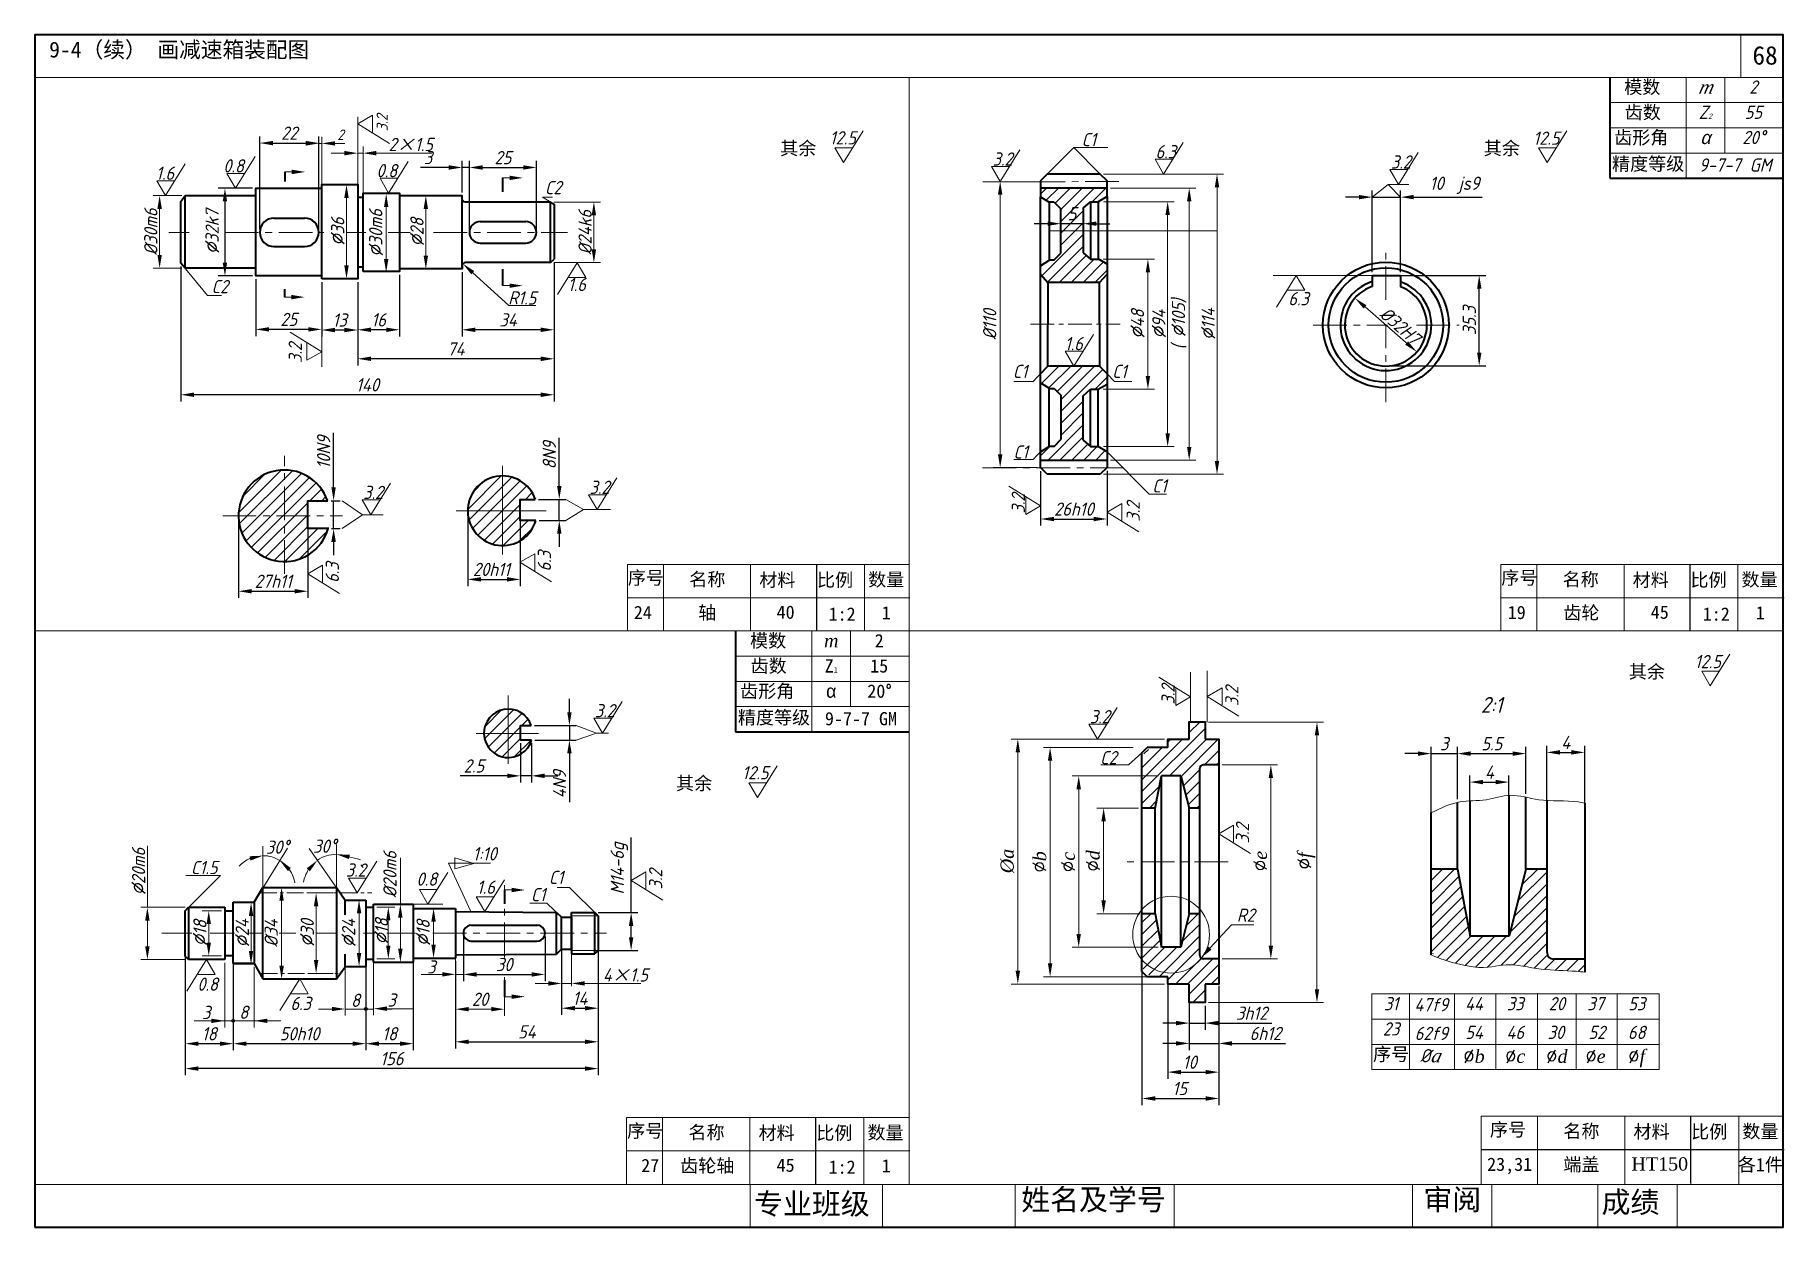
# Model space of a CAD drawing. Header units: millimetres. Extents: x -634 to 1374, y -314 to 507.
# Drawn here: x 1044 to 1374.1, y 282.2 to 507.2 of the extents above; entities outside this region: 1.
import ezdxf

# ---------------------------------------------------------------- set-up
doc = ezdxf.new("R2010")
doc.units = ezdxf.units.MM
doc.header["$LTSCALE"] = 0.2
doc.linetypes.add('CENTER', pattern=[50.8, 31.75, -6.35, 6.35, -6.35])
for name, color, linetype, lineweight in [('填', 7, 'Continuous', 9), ('标', 7, 'Continuous', 13), ('点', 7, 'CENTER', 15), ('粗', 7, 'Continuous', 40), ('粗实线', 7, 'Continuous', 40), ('细', 7, 'Continuous', 15), ('细线', 7, 'Continuous', 15)]:
    doc.layers.add(name, color=color, linetype=linetype, lineweight=lineweight)
doc.styles.get("Standard").update_dxf_attribs({"font": 'isocp.shx', "oblique": 15, "height": 2.5})
doc.styles.add('字', font='SIMFANG.TTF', dxfattribs={"height": 2.5})
doc.styles.add('字2', font='SIMFANG.TTF', dxfattribs={"height": 4})
doc.styles.add('数字', font='TIMESI.TTF', dxfattribs={"height": 2.5})
doc.dimstyles.new('ISO-25', dxfattribs={"dimtxt": 2.5, "dimasz": 2.5, "dimexe": 1.25, "dimexo": 0.625, "dimtad": 1, "dimdsep": 46, "dimtxsty": 'Standard', "dimcen": 2.5, "dimadec": 0, "dimazin": 0, "dimtfac": 1, "dimtmove": 0, "dimatfit": 3, "dimfxl": 0, "dimarcsym": 0})
picture_1 = doc.add_image_def('image1.bmp', size_in_pixel=(2552, 3300))

msp = doc.modelspace()

# ---------------------------------------------------------------- texts
at = {"attachment_point": 1}
for s, insert, char_height, width, style in [('{\\fSimHei|b0|i0|c134|p2;9-4（续） 画减速箱装配图}', (1046.677, 505.98), 3, 330, '字'), ('{\\fSimSun|b0|i0|c134|p2;\\H0.875x;68}', (1368.187, 505.148), 4, 6.4564, '字2')]:
    msp.add_mtext(s, dxfattribs=dict(at, insert=insert, char_height=char_height, width=width, style=style))
at = {"layer": '填', "char_height": 2.5, "attachment_point": 5}
for s, insert in [('30{\\Ftxt.shx;%%d}', (1089.775, 353.938)), ('30{\\Ftxt.shx;%%d}', (1098.696, 354.122)), ('C1.5', (1075.948, 350.099)), ('3.2', (1104.557, 349.621)), ('0.8', (1117.951, 347.916)), ('1.6', (1129.094, 346.388)), ('C1', (1142.35, 348.223)), ('C1', (1138.969, 344.98)), ('4{\\f宋体|b0|i0|c134|p2;×}1.5', (1155.453, 329.826)), ('0.8', (1076.59, 328.086)), ('3', (1076.317, 322.733)), ('8', (1083.404, 322.785)), ('6.3', (1094.153, 324.448)), ('8', (1104.495, 325.032)), ('3', (1111.329, 325.08)), ('20', (1128.012, 325.231))]:
    msp.add_mtext(s, dxfattribs=dict(at, insert=insert))
at = {"layer": '标', "attachment_point": 5}
for s, insert, char_height in [('2', (1101.686, 488.399), 2), ('2{\\fSimSun|b0|i0|c134|p2;×}1.5', (1114.932, 486.578), 2.5), ('3', (1118.82, 331.339), 2.5)]:
    msp.add_mtext(s, dxfattribs=dict(at, insert=insert, char_height=char_height))
at = {"layer": '标', "char_height": 2.5, "attachment_point": 5}
for s, insert, rotation in [('%%c30m6', (1065.869, 470.081), 90), ('{\\Ftxt.shx;%%c}32k7', (1077.442, 470.081), 90), ('{\\Ftxt.shx;%%c}36', (1101.138, 470.114), 90), ('{\\Ftxt.shx;%%c}30m6', (1108.325, 469.85), 90), ('{\\Ftxt.shx;%%c}28', (1116.112, 469.989), 90), ('%%c24k6', (1147.837, 469.985), 90), ('%%c32H7', (1301.674, 452.367), 319), ('3.2', (1093.131, 447.223), 90), ('{\\Ftxt.shx;%%c}20m6', (1063.558, 349.317), 90), ('%%c20m6', (1111, 348.792), 90), ('{\\Ftxt.shx;%%c}18', (1075.138, 337.677), 90), ('{\\Ftxt.shx;%%c}24', (1083.122, 337.657), 90), ('%%c34', (1088.585, 337.701), 90), ('{\\Ftxt.shx;%%c}30', (1095.402, 337.704), 90), ('{\\Ftxt.shx;%%c}24', (1103.203, 337.704), 90), ('{\\Ftxt.shx;%%c}18', (1109.409, 337.99), 90), ('{\\Ftxt.shx;%%c}18', (1117.265, 337.704), 90)]:
    msp.add_mtext(s, dxfattribs=dict(at, insert=insert, rotation=rotation))
at = {"layer": '标', "char_height": 2.5, "attachment_point": 1}
for s, insert, width in [('C1', (1228.568, 444.987), 73.0874), ('C1', (1247.326, 444.987), 73.0874), ('C1', (1228.69, 429.781), 73.0874), ('C2', (1245.049, 372.086), 7.6973), ('1:10', (1126.632, 353.945), 25.74726)]:
    msp.add_mtext(s, dxfattribs=dict(at, insert=insert, width=width))
at = {"layer": '标', "char_height": 2.5, "attachment_point": 5, "rotation": 90, "style": '数字'}
for s, insert in [('%%ca', (1227.552, 351.319)), ('{\\Ftxt.shx;%%c\\fTimes New Roman|b0|i1|c0|p18;d}', (1243.743, 351.352)), ('{\\Ftxt.shx;%%c\\fTimes New Roman|b0|i1|c0|p18;f}', (1284.017, 351.348)), ('{\\Ftxt.shx;%%c\\fTimes New Roman|b0|i1|c0|p18;b}', (1233.646, 351.145)), ('{\\Ftxt.shx;%%c\\fTimes New Roman|b0|i1|c0|p18;c}', (1239.043, 351.145)), ('{\\Ftxt.shx;%%c\\fTimes New Roman|b0|i1|c0|p18;e}', (1275.315, 351.328))]:
    msp.add_mtext(s, dxfattribs=dict(at, insert=insert))
at = {"layer": '细'}
for s, insert, char_height, width, attachment_point, style in [('模数', (1347.393, 498.665), 2.5, 7.6325, 2, '字'), ('{\\f仿宋_GB2312|b0|i0|c134|p49;齿数}', (1347.485, 493.905), 2.5, 7.6325, 2, '字'), ('{\\f仿宋_GB2312|b0|i0|c134|p49;齿形角}', (1347.21, 489.145), 2.5, 12.11476, 2, '字'), ('其余', (1184.66, 487.109), 2.5, 12.4264, 1, '字'), ('其余', (1317.469, 487.109), 2.5, 12.4264, 1, '字'), ('{\\f仿宋_GB2312|b0|i0|c134|p49;精度等级}', (1348.494, 484.167), 2.5, 13.78389, 2, '字'), ('序号', (1159.33, 406.041), 2.5, 7.14, 2, '字'), ('{\\fFangSong_GB2312|b0|i0|c134|p49;名称}', (1170.904, 405.743), 2.5, 7.14, 2, '字'), ('序号', (1324.189, 406.041), 2.5, 7.14, 2, '字'), ('{\\fFangSong_GB2312|b0|i0|c134|p49;名称}', (1335.762, 405.743), 2.5, 7.14, 2, '字'), ('{\\fFangSong_GB2312|b0|i0|c134|p49;材料}', (1184.133, 405.633), 2.5, 7.14, 2, '字'), ('{\\fFangSong_GB2312|b0|i0|c134|p49;比例}', (1195.031, 405.633), 2.5, 7.14, 2, '字'), ('{\\fFangSong_GB2312|b0|i0|c134|p49;数量}', (1204.678, 405.702), 2.5, 7.14, 2, '字'), ('{\\fFangSong_GB2312|b0|i0|c134|p49;材料}', (1348.992, 405.633), 2.5, 7.14, 2, '字'), ('{\\fFangSong_GB2312|b0|i0|c134|p49;比例}', (1359.89, 405.633), 2.5, 7.14, 2, '字'), ('{\\fFangSong_GB2312|b0|i0|c134|p49;数量}', (1369.537, 405.702), 2.5, 7.14, 2, '字'), ('{\\f仿宋_GB2312|b0|i0|c134|p49;轴}', (1170.904, 399.46), 2.5, 7.14, 2, '字'), ('{\\f仿宋_GB2312|b0|i0|c134|p49;40}', (1185.689, 399.551), 2.5, 7.14, 2, '字'), ('{\\f仿宋_GB2312|b0|i0|c134|p49;齿轮}', (1335.904, 399.46), 2.5, 7.14, 2, '字'), ('{\\f仿宋_GB2312|b0|i0|c134|p49;45}', (1350.689, 399.551), 2.5, 7.14, 2, '字'), ('{\\f仿宋_GB2312|b0|i0|c134|p49;24}', (1158.741, 399.49), 2.5, 7.14, 2, '字'), ('{\\f仿宋_GB2312|b0|i0|c134|p49;1\\f宋体|b0|i0|c0|p2;:\\f仿宋_GB2312|b0|i0|c134|p49;2}', (1196.357, 399.192), 2.5, 7.14, 2, '字'), ('{\\fFangSong_GB2312|b0|i0|c134|p49;1}', (1204.678, 399.418), 2.5, 7.14, 2, '字'), ('{\\f仿宋_GB2312|b0|i0|c134|p49;19}', (1323.69, 399.49), 2.5, 7.14, 2, '字'), ('{\\f仿宋_GB2312|b0|i0|c134|p49;1\\f宋体|b0|i0|c0|p2;:\\f仿宋_GB2312|b0|i0|c134|p49;2}', (1361.357, 399.192), 2.5, 7.14, 2, '字'), ('{\\fFangSong_GB2312|b0|i0|c134|p49;1}', (1369.678, 399.418), 2.5, 7.14, 2, '字'), ('{\\f仿宋_GB2312|b0|i0|c134|p49;模数}', (1182.393, 394.165), 2.5, 7.14, 2, '字'), ('{\\fTimes New Roman|b0|i1|c0|p18;m}', (1194.305, 394.165), 2.5, 7.14, 2, '字'), ('2', (1203.355, 394.165), 2.5, 7.14, 2, '字'), ('{\\f仿宋_GB2312|b0|i0|c134|p49;齿数}', (1182.485, 389.405), 2.5, 7.14, 2, '字'), ('Z{\\H0.4x;1}', (1194.305, 389.405), 2.5, 7.14, 2, '字'), ('15', (1203.355, 389.405), 2.5, 7.14, 2, '字'), ('{\\f仿宋_GB2312|b0|i0|c134|p49;其余}', (1348.258, 388.32), 2.5, 7.14, 2, '字'), ('{\\f仿宋_GB2312|b0|i0|c134|p49;齿形角}', (1182.21, 384.645), 2.5, 10.97688, 2, '字'), ('{\\f幼圆|b0|i0|c134|p49;α}', (1194.305, 384.645), 2.5, 7.14, 2, '字'), ('20{\\Ftxt.shx;%%d}', (1203.453, 384.645), 2.5, 7.14, 2, '字'), ('{\\f仿宋_GB2312|b0|i0|c134|p49;精度等级}', (1183.494, 379.667), 2.5, 16.29379, 2, '字'), ('9-7-7{\\f仿宋_GB2312|b0|i0|c0|p49; }GM', (1199.913, 379.445), 2.5, 15.78704, 2, '字'), ('{\\f仿宋_GB2312|b0|i0|c134|p49;其余}', (1168.421, 367.248), 2.5, 7.14, 2, '字'), ('序号', (1299.986, 316.128), 2.5, 7.63246, 2, '字'), ('{\\Ftxt.shx;%%c\\fTimes New Roman|b0|i1|c0|p18;b}', (1315.626, 315.715), 2.5, 7.6325, 2, '数字'), ('{\\Ftxt.shx;%%c\\fTimes New Roman|b0|i1|c0|p18;c}', (1323.397, 315.715), 2.5, 7.6325, 2, '数字'), ('{\\Ftxt.shx;%%c\\fTimes New Roman|b0|i1|c0|p18;d}', (1331.266, 315.715), 2.5, 7.6325, 2, '数字'), ('{\\Ftxt.shx;%%c\\fTimes New Roman|b0|i1|c0|p18;e}', (1338.562, 315.715), 2.5, 7.6325, 2, '数字'), ('{\\Ftxt.shx;%%c\\fTimes New Roman|b0|i1|c0|p18;f}', (1346.333, 315.715), 2.5, 7.6325, 2, '数字'), ('序号', (1159.189, 301.657), 2.5, 7.14, 2, '字'), ('{\\fFangSong_GB2312|b0|i0|c134|p49;名称}', (1170.762, 301.36), 2.5, 7.14, 2, '字'), ('{\\fFangSong_GB2312|b0|i0|c134|p49;材料}', (1183.992, 301.249), 2.5, 7.14, 2, '字'), ('{\\fFangSong_GB2312|b0|i0|c134|p49;比例}', (1194.89, 301.249), 2.5, 7.14, 2, '字'), ('{\\fFangSong_GB2312|b0|i0|c134|p49;数量}', (1204.537, 301.318), 2.5, 7.14, 2, '字'), ('序号', (1322.048, 301.89), 2.5, 7.14, 2, '字'), ('{\\fFangSong_GB2312|b0|i0|c134|p49;名称}', (1335.904, 301.593), 2.5, 7.14, 2, '字'), ('{\\fFangSong_GB2312|b0|i0|c134|p49;材料}', (1349.133, 301.482), 2.5, 7.14, 2, '字'), ('{\\fFangSong_GB2312|b0|i0|c134|p49;比例}', (1360.031, 301.482), 2.5, 7.14, 2, '字'), ('{\\fFangSong_GB2312|b0|i0|c134|p49;数量}', (1369.678, 301.551), 2.5, 7.14, 2, '字'), ('{\\f仿宋_GB2312|b0|i0|c134|p49;27}', (1160.127, 295.106), 2.5, 7.14, 2, '字'), ('{\\f仿宋_GB2312|b0|i0|c134|p49;齿轮轴}', (1170.904, 295.076), 2.5, 12.0117, 2, '字'), ('{\\f仿宋_GB2312|b0|i0|c134|p49;45}', (1185.689, 295.167), 2.5, 7.14, 2, '字'), ('{\\f仿宋_GB2312|b0|i0|c134|p49;1\\f宋体|b0|i0|c0|p2;:\\f仿宋_GB2312|b0|i0|c134|p49;2}', (1196.357, 294.809), 2.5, 7.14, 2, '字'), ('{\\fFangSong_GB2312|b0|i0|c134|p49;1}', (1204.678, 295.035), 2.5, 7.14, 2, '字'), ('{\\f仿宋_GB2312|b0|i0|c134|p49;23,31}', (1322.351, 295.34), 2.5, 7.14, 2, '字'), ('{\\f仿宋_GB2312|b0|i0|c134|p49;端盖}', (1335.904, 295.31), 2.5, 7.14, 2, '字'), ('{\\fTimes New Roman|b0|i0|c0|p18;HT150}', (1350.689, 295.401), 2.5, 7.14, 2, '字'), ('{\\fFangSong_GB2312|b0|i0|c134|p49;各1件}', (1369.678, 295.268), 2.5, 11.43067, 2, '字'), ('专业班级', (1179.738, 288.619), 4, 23.3701, 1, '字2'), ('{\\f仿宋_GB2312|b0|i0|c134|p49;姓名及学号}', (1230.167, 289.418), 4, 33.35623, 1, '字2'), ('{\\f仿宋_GB2312|b0|i0|c134|p49;审阅}', (1306.067, 289.42), 4, 33.35623, 1, '字2'), ('{\\f仿宋_GB2312|b0|i0|c134|p49;成绩}', (1339.701, 288.946), 4, 33.35623, 1, '字2')]:
    msp.add_mtext(s, dxfattribs=dict(at, insert=insert, char_height=char_height, width=width, attachment_point=attachment_point, style=style))
for s, insert, char_height, width, attachment_point in [('2', (1368.355, 498.665), 2.5, 7.6325, 2), ('{\\fTimes New Roman|b0|i1|c0|p18;m}', (1359.305, 498.665), 2.5, 7.6325, 2), ('Z{\\H0.4x;2}', (1359.305, 493.905), 2.5, 7.6325, 2), ('55', (1368.355, 493.905), 2.5, 7.6325, 2), ('20{\\Ftxt.shx;%%d}', (1368.453, 489.145), 2.5, 7.6325, 2), ('{\\f幼圆|b0|i0|c134|p49;α}', (1359.305, 489.145), 2.5, 7.6325, 2), ('9-7-7{\\f仿宋_GB2312|b0|i0|c0|p49; }GM', (1364.913, 483.945), 2.5, 24.266, 2), ('2:1', (1316.921, 382.299), 3, 40.5573, 1), ('31', (1299.986, 325.648), 2.5, 7.6325, 2), ('47f9', (1307.558, 325.455), 2.5, 7.6325, 2), ('44', (1315.626, 325.648), 2.5, 7.6325, 2), ('33', (1323.397, 325.648), 2.5, 7.6325, 2), ('20', (1331.266, 325.648), 2.5, 7.6325, 2), ('37', (1338.562, 325.648), 2.5, 7.6325, 2), ('53', (1346.333, 325.648), 2.5, 7.6325, 2), ('23', (1299.986, 320.888), 2.5, 7.6325, 2), ('62f9', (1307.558, 320.034), 2.5, 7.6325, 2), ('54', (1315.626, 320.227), 2.5, 7.6325, 2), ('46', (1323.397, 320.227), 2.5, 7.6325, 2), ('30', (1331.074, 320.227), 2.5, 7.6325, 2), ('52', (1338.807, 320.227), 2.5, 7.6325, 2), ('68', (1346.333, 320.227), 2.5, 7.6325, 2), ('%%c{\\fTimes New Roman|b0|i1|c0|p18;a}', (1307.375, 315.828), 2.5, 7.6325, 2)]:
    msp.add_mtext(s, dxfattribs=dict(at, insert=insert, char_height=char_height, width=width, attachment_point=attachment_point))
at = {"layer": '细', "rotation": 90}
for s, insert, char_height, attachment_point in [('3.2', (1109.543, 490.664), 2.1175, 5), ('%%c110', (1224.218, 452.599), 2.5, 5), ('{\\Ftxt.shx;%%c}48', (1252.11, 452.649), 2.5, 5), ('( {\\Ftxt.shx;%%c}105)', (1259.977, 452.657), 2.5, 5), ('{\\Ftxt.shx;%%c}114', (1265.453, 452.649), 2.5, 5), ('{\\Ftxt.shx;%%c}94', (1256.138, 452.649), 2.5, 5), ('3.2', (1228.354, 420.688), 2.5, 3), ('3.2', (1250.049, 419.147), 2.5, 3), ('6.3', (1140.161, 407.899), 2.5, 5), ('6.3', (1100.129, 405.746), 2.5, 5), ('3.2', (1256.63, 384.627), 2.5, 3), ('3.2', (1268.671, 384.321), 2.5, 3), ('3.2', (1270.679, 358.423), 2.5, 3), ('3.2', (1161.158, 347.858), 2.5, 5)]:
    msp.add_mtext(s, dxfattribs=dict(at, insert=insert, char_height=char_height, attachment_point=attachment_point))
at = {"layer": '细', "char_height": 2.5}
for s, insert, attachment_point in [('12.5', (1198.953, 489.083), 3), ('C1', (1244.286, 488.74), 3), ('12.5', (1331.761, 489.019), 3), ('6.3', (1259.376, 486.458), 3), ('1.6', (1070.248, 482.398), 3), ('0.8', (1083.435, 483.783), 3), ('0.8', (1112.352, 482.879), 3), ('3.2', (1228.526, 485.078), 3), ('3.2', (1303.713, 484.52), 3), ('C2', (1143.387, 479.687), 3), ('C2', (1080.462, 461.003), 3), ('1.6', (1147.986, 461.4), 3), ('6.3', (1284.44, 458.72), 3), ('1.6', (1241.78, 450.22), 3), ('3.2', (1152.44, 423.117), 3), ('C1', (1257.626, 423.381), 3), ('3.2', (1109.722, 422.154), 3), ('12.5', (1362.237, 390.223), 3), ('3.2', (1153.454, 380.95), 3), ('3.2', (1246.879, 379.818), 3), ('12.5', (1182.438, 369.243), 3), ('R2', (1272.551, 341.098), 5)]:
    msp.add_mtext(s, dxfattribs=dict(at, insert=insert, attachment_point=attachment_point))
at = {"layer": '细线', "oblique": 15}
msp.add_text('R1.5', height=2.5, rotation=359.20067, dxfattribs=at).set_placement((1133.32, 456.401))

# ---------------------------------------------------------------- blocks, each defined once
blk = doc.blocks.new('*D1')
at = {"layer": 'Defpoints', "color": 0}
for p in [(1252.95, 332.05), (1267.46, 328.38), (1267.46, 306.5)]:
    blk.add_point(p, dxfattribs=at)
at = {"layer": '标', "color": 0, "lineweight": -2}
for p, q in [((1252.95, 331.43), (1252.95, 305.25)), ((1267.46, 327.75), (1267.46, 305.25)), ((1255.45, 306.5), (1264.96, 306.5))]:
    blk.add_line(p, q, dxfattribs=at)
at = {"layer": '标', "color": 0}
for points in [[(1255.45, 306.92), (1255.45, 306.08), (1252.95, 306.5)], [(1264.96, 306.92), (1264.96, 306.08), (1267.46, 306.5)]]:
    blk.add_solid(points, dxfattribs=at)
at = {"layer": '标', "color": 0, "insert": (1260.07, 308.38), "char_height": 2.5, "attachment_point": 5}
blk.add_mtext('15', dxfattribs=at)
blk = doc.blocks.new('*D2')
at = {"layer": 'Defpoints', "color": 0}
for p in [(1257.82, 329.49), (1267.46, 327.98), (1267.46, 311.48)]:
    blk.add_point(p, dxfattribs=at)
at = {"layer": '标', "color": 0, "lineweight": -2}
for p, q in [((1257.82, 328.87), (1257.82, 310.23)), ((1267.46, 327.35), (1267.46, 310.23)), ((1260.32, 311.48), (1264.96, 311.48))]:
    blk.add_line(p, q, dxfattribs=at)
at = {"layer": '标', "color": 0}
for points in [[(1260.32, 311.89), (1260.32, 311.06), (1257.82, 311.48)], [(1264.96, 311.89), (1264.96, 311.06), (1267.46, 311.48)]]:
    blk.add_solid(points, dxfattribs=at)
at = {"layer": '标', "color": 0, "insert": (1261.96, 313.35), "char_height": 2.5, "attachment_point": 5}
blk.add_mtext('10', dxfattribs=at)
blk = doc.blocks.new('*D3')
at = {"layer": 'Defpoints', "color": 0}
for p in [(1261.89, 328.1), (1267.46, 328.38), (1267.46, 316.9)]:
    blk.add_point(p, dxfattribs=at)
at = {"layer": '标', "color": 0, "lineweight": -2}
for p, q in [((1261.89, 327.47), (1261.89, 315.65)), ((1267.46, 327.75), (1267.46, 315.65)), ((1259.39, 316.9), (1256.89, 316.9)), ((1261.89, 316.9), (1267.46, 316.9)), ((1269.96, 316.9), (1280.04, 316.9))]:
    blk.add_line(p, q, dxfattribs=at)
at = {"layer": '标', "color": 0}
for points in [[(1259.39, 317.31), (1259.39, 316.48), (1261.89, 316.9)], [(1269.96, 317.31), (1269.96, 316.48), (1267.46, 316.9)]]:
    blk.add_solid(points, dxfattribs=at)
at = {"layer": '标', "color": 0, "insert": (1276.25, 318.77), "char_height": 2.5, "attachment_point": 5}
blk.add_mtext('6h12', dxfattribs=at)
blk = doc.blocks.new('*D4')
at = {"layer": 'Defpoints', "color": 0}
for p in [(1261.89, 324.62), (1264.87, 324.62), (1264.87, 320.73)]:
    blk.add_point(p, dxfattribs=at)
at = {"layer": '标', "color": 0, "lineweight": -2}
for p, q in [((1261.89, 323.99), (1261.89, 319.48)), ((1264.87, 323.99), (1264.87, 319.48)), ((1259.39, 320.73), (1256.89, 320.73)), ((1261.89, 320.73), (1264.87, 320.73)), ((1267.37, 320.73), (1277.46, 320.73))]:
    blk.add_line(p, q, dxfattribs=at)
at = {"layer": '标', "color": 0}
for points in [[(1259.39, 321.15), (1259.39, 320.31), (1261.89, 320.73)], [(1267.37, 321.15), (1267.37, 320.31), (1264.87, 320.73)]]:
    blk.add_solid(points, dxfattribs=at)
at = {"layer": '标', "color": 0, "insert": (1273.66, 322.6), "char_height": 2.5, "attachment_point": 5}
blk.add_mtext('3h12', dxfattribs=at)
blk = doc.blocks.new('*D5')
at = {"layer": 'Defpoints', "color": 0}
for p in [(1298.99, 461.86), (1316.61, 461.86), (1298.99, 444.79)]:
    blk.add_point(p, dxfattribs=at)
at = {"layer": '标', "color": 0, "lineweight": -2}
for p, q in [((1299.62, 461.86), (1317.86, 461.86)), ((1316.61, 447.29), (1316.61, 459.36)), ((1299.62, 444.79), (1317.86, 444.79))]:
    blk.add_line(p, q, dxfattribs=at)
at = {"layer": '标', "color": 0}
for points in [[(1316.2, 459.36), (1317.03, 459.36), (1316.61, 461.86)], [(1316.2, 447.29), (1317.03, 447.29), (1316.61, 444.79)]]:
    blk.add_solid(points, dxfattribs=at)
at = {"layer": '标', "color": 0, "insert": (1314.74, 453.33), "char_height": 2.5, "attachment_point": 5, "rotation": 90}
blk.add_mtext('35.3', dxfattribs=at)
blk = doc.blocks.new('*D6')
at = {"layer": 'Defpoints', "color": 0}
for p in [(1301.75, 476.63), (1296.4, 461.86), (1301.75, 461.86)]:
    blk.add_point(p, dxfattribs=at)
at = {"layer": '细', "color": 0, "lineweight": -2}
for p, q in [((1293.9, 476.63), (1291.4, 476.63)), ((1296.4, 462.49), (1296.4, 477.88)), ((1296.4, 476.63), (1301.75, 476.63)), ((1301.75, 462.49), (1301.75, 477.88)), ((1304.25, 476.63), (1317.15, 476.63))]:
    blk.add_line(p, q, dxfattribs=at)
at = {"layer": '细', "color": 0}
for points in [[(1293.9, 477.05), (1293.9, 476.22), (1296.4, 476.63)], [(1304.25, 477.05), (1304.25, 476.22), (1301.75, 476.63)]]:
    blk.add_solid(points, dxfattribs=at)
at = {"layer": '细', "color": 0, "insert": (1311.95, 478.87), "char_height": 2.5, "attachment_point": 5}
blk.add_mtext('10  js9', dxfattribs=at)
blk = doc.blocks.new('*D7')
at = {"layer": 'Defpoints', "color": 0}
for p in [(1233.83, 425.55), (1246.36, 425.59), (1246.36, 415.88)]:
    blk.add_point(p, dxfattribs=at)
at = {"layer": '标', "color": 0, "lineweight": -2}
for p, q in [((1233.83, 424.92), (1233.83, 414.63)), ((1246.36, 424.97), (1246.36, 414.63)), ((1236.33, 415.88), (1243.86, 415.88))]:
    blk.add_line(p, q, dxfattribs=at)
at = {"layer": '标', "color": 0}
for points in [[(1236.33, 416.29), (1236.33, 415.46), (1233.83, 415.88)], [(1243.86, 416.29), (1243.86, 415.46), (1246.36, 415.88)]]:
    blk.add_solid(points, dxfattribs=at)
at = {"layer": '标', "color": 0, "insert": (1240.1, 417.75), "char_height": 2.5, "attachment_point": 5}
blk.add_mtext('26h10', dxfattribs=at)
blk = doc.blocks.new('*D8')
at = {"layer": 'Defpoints', "color": 0}
for p in [(1237.63, 471.62), (1237.63, 471.04), (1241.87, 471.12)]:
    blk.add_point(p, dxfattribs=at)
at = {"layer": '标', "color": 0, "lineweight": -2}
for p, q in [((1237.63, 471.67), (1237.63, 472.87)), ((1241.87, 471.74), (1241.87, 472.87)), ((1235.13, 471.62), (1232.63, 471.62)), ((1241.87, 471.62), (1237.63, 471.62)), ((1244.37, 471.62), (1246.87, 471.62))]:
    blk.add_line(p, q, dxfattribs=at)
at = {"layer": '标', "color": 0}
for points in [[(1235.13, 472.04), (1235.13, 471.21), (1237.63, 471.62)], [(1244.37, 472.04), (1244.37, 471.21), (1241.87, 471.62)]]:
    blk.add_solid(points, dxfattribs=at)
at = {"layer": '标', "color": 0, "insert": (1239.75, 473.5), "char_height": 2.5, "attachment_point": 5}
blk.add_mtext('5', dxfattribs=at)
blk = doc.blocks.new('*D9')
at = {"layer": 'Defpoints', "color": 0}
for p in [(1150.32, 335.08), (1072.36, 333.35), (1072.36, 312.15)]:
    blk.add_point(p, dxfattribs=at)
at = {"layer": '标', "color": 0, "lineweight": -2}
for p, q in [((1150.32, 334.46), (1150.32, 310.9)), ((1072.36, 332.73), (1072.36, 310.9)), ((1147.82, 312.15), (1074.86, 312.15))]:
    blk.add_line(p, q, dxfattribs=at)
at = {"layer": '标', "color": 0}
for points in [[(1074.86, 312.56), (1074.86, 311.73), (1072.36, 312.15)], [(1147.82, 312.56), (1147.82, 311.73), (1150.32, 312.15)]]:
    blk.add_solid(points, dxfattribs=at)
at = {"layer": '标', "color": 0, "insert": (1111.34, 314.02), "char_height": 2.5, "attachment_point": 5}
blk.add_mtext('156', dxfattribs=at)
blk = doc.blocks.new('*D10')
at = {"layer": 'Defpoints', "color": 0}
for p in [(1143.41, 335.24), (1150.32, 335.08), (1150.32, 323.54)]:
    blk.add_point(p, dxfattribs=at)
at = {"layer": '标', "color": 0, "lineweight": -2}
for p, q in [((1143.41, 334.61), (1143.41, 322.29)), ((1150.32, 334.46), (1150.32, 322.29)), ((1145.91, 323.54), (1147.82, 323.54))]:
    blk.add_line(p, q, dxfattribs=at)
at = {"layer": '标', "color": 0}
for points in [[(1145.91, 323.96), (1145.91, 323.12), (1143.41, 323.54)], [(1147.82, 323.96), (1147.82, 323.12), (1150.32, 323.54)]]:
    blk.add_solid(points, dxfattribs=at)
at = {"layer": '标', "color": 0, "insert": (1146.86, 325.41), "char_height": 2.5, "attachment_point": 5}
blk.add_mtext('14', dxfattribs=at)
blk = doc.blocks.new('*D11')
at = {"layer": 'Defpoints', "color": 0}
for p in [(1124.87, 337.7), (1140.28, 337.7), (1140.28, 329.91)]:
    blk.add_point(p, dxfattribs=at)
at = {"layer": '标', "color": 0, "lineweight": -2}
for p, q in [((1124.87, 337.08), (1124.87, 328.66)), ((1140.28, 337.08), (1140.28, 328.66)), ((1127.37, 329.91), (1137.78, 329.91))]:
    blk.add_line(p, q, dxfattribs=at)
at = {"layer": '标', "color": 0}
for points in [[(1127.37, 330.33), (1127.37, 329.5), (1124.87, 329.91)], [(1137.78, 330.33), (1137.78, 329.5), (1140.28, 329.91)]]:
    blk.add_solid(points, dxfattribs=at)
at = {"layer": '标', "color": 0, "insert": (1132.57, 331.79), "char_height": 2.5, "attachment_point": 5}
blk.add_mtext('30', dxfattribs=at)
blk = doc.blocks.new('*D14')
at = {"layer": 'Defpoints', "color": 0}
for p in [(1072.36, 335.64), (1081.42, 334.25), (1081.42, 316.85)]:
    blk.add_point(p, dxfattribs=at)
at = {"layer": '标', "color": 0, "lineweight": -2}
for p, q in [((1072.36, 335.01), (1072.36, 315.6)), ((1081.42, 333.62), (1081.42, 315.6)), ((1074.86, 316.85), (1078.92, 316.85))]:
    blk.add_line(p, q, dxfattribs=at)
at = {"layer": '标', "color": 0}
for points in [[(1074.86, 317.26), (1074.86, 316.43), (1072.36, 316.85)], [(1078.92, 317.26), (1078.92, 316.43), (1081.42, 316.85)]]:
    blk.add_solid(points, dxfattribs=at)
at = {"layer": '标', "color": 0, "insert": (1076.89, 318.72), "char_height": 2.5, "attachment_point": 5}
blk.add_mtext('18', dxfattribs=at)
blk = doc.blocks.new('*D15')
at = {"layer": 'Defpoints', "color": 0}
for p in [(1081.42, 334.25), (1106.45, 334.25), (1106.45, 316.85)]:
    blk.add_point(p, dxfattribs=at)
at = {"layer": '标', "color": 0, "lineweight": -2}
for p, q in [((1081.42, 333.62), (1081.42, 315.6)), ((1106.45, 333.62), (1106.45, 315.6)), ((1083.92, 316.85), (1103.95, 316.85))]:
    blk.add_line(p, q, dxfattribs=at)
at = {"layer": '标', "color": 0}
for points in [[(1083.92, 317.26), (1083.92, 316.43), (1081.42, 316.85)], [(1103.95, 317.26), (1103.95, 316.43), (1106.45, 316.85)]]:
    blk.add_solid(points, dxfattribs=at)
at = {"layer": '标', "color": 0, "insert": (1093.94, 318.72), "char_height": 2.5, "attachment_point": 5}
blk.add_mtext('50h10', dxfattribs=at)
blk = doc.blocks.new('*D16')
at = {"layer": 'Defpoints', "color": 0}
for p in [(1106.45, 334.25), (1115.41, 335.3), (1115.41, 316.85)]:
    blk.add_point(p, dxfattribs=at)
at = {"layer": '标', "color": 0, "lineweight": -2}
for p, q in [((1106.45, 333.62), (1106.45, 315.6)), ((1115.41, 334.67), (1115.41, 315.6)), ((1108.95, 316.85), (1112.91, 316.85))]:
    blk.add_line(p, q, dxfattribs=at)
at = {"layer": '标', "color": 0}
for points in [[(1108.95, 317.26), (1108.95, 316.43), (1106.45, 316.85)], [(1112.91, 317.26), (1112.91, 316.43), (1115.41, 316.85)]]:
    blk.add_solid(points, dxfattribs=at)
at = {"layer": '标', "color": 0, "insert": (1110.93, 318.72), "char_height": 2.5, "attachment_point": 5}
blk.add_mtext('18', dxfattribs=at)
blk = doc.blocks.new('*D17')
at = {"layer": 'Defpoints', "color": 0}
for p in [(1149.68, 341.59), (1156.53, 341.59), (1149.68, 334.44)]:
    blk.add_point(p, dxfattribs=at)
at = {"layer": '标', "color": 0, "lineweight": -2}
for p, q in [((1156.53, 341.59), (1156.53, 355.75)), ((1150.3, 341.59), (1157.78, 341.59)), ((1156.53, 336.94), (1156.53, 339.09)), ((1150.3, 334.44), (1157.78, 334.44))]:
    blk.add_line(p, q, dxfattribs=at)
at = {"layer": '标', "color": 0}
for points in [[(1156.11, 339.09), (1156.95, 339.09), (1156.53, 341.59)], [(1156.11, 336.94), (1156.95, 336.94), (1156.53, 334.44)]]:
    blk.add_solid(points, dxfattribs=at)
at = {"layer": '标', "color": 0, "insert": (1154.3, 349.92), "char_height": 2.5, "attachment_point": 5, "rotation": 90}
blk.add_mtext('M14-6g', dxfattribs=at)
blk = doc.blocks.new('*D18')
at = {"layer": 'Defpoints', "color": 0}
for p in [(1082.41, 416.49), (1095.5, 416.49), (1095.5, 402.24)]:
    blk.add_point(p, dxfattribs=at)
at = {"layer": '标', "color": 0, "lineweight": -2}
for p, q in [((1082.41, 415.86), (1082.41, 400.99)), ((1095.5, 415.86), (1095.5, 400.99)), ((1084.91, 402.24), (1093, 402.24))]:
    blk.add_line(p, q, dxfattribs=at)
at = {"layer": '标', "color": 0}
for points in [[(1084.91, 402.66), (1084.91, 401.83), (1082.41, 402.24)], [(1093, 402.66), (1093, 401.83), (1095.5, 402.24)]]:
    blk.add_solid(points, dxfattribs=at)
at = {"layer": '标', "color": 0, "insert": (1088.96, 404.12), "char_height": 2.5, "attachment_point": 5}
blk.add_mtext('27h11', dxfattribs=at)
blk = doc.blocks.new('*D19')
at = {"layer": 'Defpoints', "color": 0}
for p in [(1099.3, 419.34), (1099.34, 414.07), (1100.37, 414.07)]:
    blk.add_point(p, dxfattribs=at)
at = {"layer": '标', "color": 0, "lineweight": -2}
for p, q in [((1100.37, 421.84), (1100.37, 432.16)), ((1099.92, 419.34), (1101.62, 419.34)), ((1100.37, 414.07), (1100.37, 419.34)), ((1099.97, 414.07), (1101.62, 414.07)), ((1100.37, 411.57), (1100.37, 409.07))]:
    blk.add_line(p, q, dxfattribs=at)
at = {"layer": '标', "color": 0}
for points in [[(1099.95, 421.84), (1100.78, 421.84), (1100.37, 419.34)], [(1099.95, 411.57), (1100.78, 411.57), (1100.37, 414.07)]]:
    blk.add_solid(points, dxfattribs=at)
at = {"layer": '标', "color": 0, "insert": (1098.49, 428.46), "char_height": 2.5, "attachment_point": 5, "rotation": 90}
blk.add_mtext('10N9', dxfattribs=at)
blk = doc.blocks.new('*D20')
at = {"layer": 'Defpoints', "color": 0}
for p in [(1135.65, 374.16), (1137.71, 374.16), (1137.71, 367.4)]:
    blk.add_point(p, dxfattribs=at)
at = {"layer": '标', "color": 0, "lineweight": -2}
for p, q in [((1135.65, 373.54), (1135.65, 366.15)), ((1137.71, 373.54), (1137.71, 366.15)), ((1133.15, 367.4), (1124.24, 367.4)), ((1137.71, 367.4), (1135.65, 367.4)), ((1140.21, 367.4), (1142.71, 367.4))]:
    blk.add_line(p, q, dxfattribs=at)
at = {"layer": '标', "color": 0}
for points in [[(1133.15, 367.82), (1133.15, 366.98), (1135.65, 367.4)], [(1140.21, 367.82), (1140.21, 366.98), (1137.71, 367.4)]]:
    blk.add_solid(points, dxfattribs=at)
at = {"layer": '标', "color": 0, "insert": (1126.85, 369.27), "char_height": 2.5, "attachment_point": 5}
blk.add_mtext('2.5', dxfattribs=at)
blk = doc.blocks.new('*D21')
at = {"layer": 'Defpoints', "color": 0}
for p in [(1137.64, 376.92), (1137.71, 374.16), (1144.88, 374.16)]:
    blk.add_point(p, dxfattribs=at)
at = {"layer": '标', "color": 0, "lineweight": -2}
for p, q in [((1144.88, 379.42), (1144.88, 381.92)), ((1138.26, 376.92), (1146.13, 376.92)), ((1144.88, 376.92), (1144.88, 374.16)), ((1138.34, 374.16), (1146.13, 374.16)), ((1144.88, 371.66), (1144.88, 362.43))]:
    blk.add_line(p, q, dxfattribs=at)
at = {"layer": '标', "color": 0}
for points in [[(1144.47, 379.42), (1145.3, 379.42), (1144.88, 376.92)], [(1144.47, 371.66), (1145.3, 371.66), (1144.88, 374.16)]]:
    blk.add_solid(points, dxfattribs=at)
at = {"layer": '标', "color": 0, "insert": (1143.01, 365.8), "char_height": 2.5, "attachment_point": 5, "rotation": 90}
blk.add_mtext('4N9', dxfattribs=at)
blk = doc.blocks.new('*D22')
at = {"layer": 'Defpoints', "color": 0}
for p in [(1125.69, 417.44), (1135.59, 417.44), (1135.59, 404.48)]:
    blk.add_point(p, dxfattribs=at)
at = {"layer": '标', "color": 0, "lineweight": -2}
for p, q in [((1125.69, 416.81), (1125.69, 403.23)), ((1135.59, 416.81), (1135.59, 403.23)), ((1128.19, 404.48), (1133.09, 404.48))]:
    blk.add_line(p, q, dxfattribs=at)
at = {"layer": '标', "color": 0}
for points in [[(1128.19, 404.9), (1128.19, 404.07), (1125.69, 404.48)], [(1133.09, 404.9), (1133.09, 404.07), (1135.59, 404.48)]]:
    blk.add_solid(points, dxfattribs=at)
at = {"layer": '标', "color": 0, "insert": (1130.15, 406.36), "char_height": 2.5, "attachment_point": 5}
blk.add_mtext('20h11', dxfattribs=at)
blk = doc.blocks.new('*D23')
at = {"layer": 'Defpoints', "color": 0}
for p in [(1138.44, 419.59), (1138.55, 415.62), (1142.97, 415.62)]:
    blk.add_point(p, dxfattribs=at)
at = {"layer": '标', "color": 0, "lineweight": -2}
for p, q in [((1142.97, 422.09), (1142.97, 431.21)), ((1139.07, 419.59), (1144.22, 419.59)), ((1142.97, 415.62), (1142.97, 419.59)), ((1139.17, 415.62), (1144.22, 415.62)), ((1142.97, 413.12), (1142.97, 410.62))]:
    blk.add_line(p, q, dxfattribs=at)
at = {"layer": '标', "color": 0}
for points in [[(1142.55, 422.09), (1143.38, 422.09), (1142.97, 419.59)], [(1142.55, 413.12), (1143.38, 413.12), (1142.97, 415.62)]]:
    blk.add_solid(points, dxfattribs=at)
at = {"layer": '标', "color": 0, "insert": (1141.09, 427.9), "char_height": 2.5, "attachment_point": 5, "rotation": 90}
blk.add_mtext('8N9', dxfattribs=at)
blk = doc.blocks.new('*D24')
at = {"layer": 'Defpoints', "color": 0}
for p in [(1071.54, 464.18), (1141.98, 464.9), (1071.54, 439.33)]:
    blk.add_point(p, dxfattribs=at)
at = {"layer": '标', "color": 0, "lineweight": -2}
for p, q in [((1071.54, 463.55), (1071.54, 438.08)), ((1141.98, 464.28), (1141.98, 438.08)), ((1139.48, 439.33), (1074.04, 439.33))]:
    blk.add_line(p, q, dxfattribs=at)
at = {"layer": '标', "color": 0}
for points in [[(1074.04, 439.75), (1074.04, 438.91), (1071.54, 439.33)], [(1139.48, 439.75), (1139.48, 438.91), (1141.98, 439.33)]]:
    blk.add_solid(points, dxfattribs=at)
at = {"layer": '标', "color": 0, "insert": (1106.76, 441.2), "char_height": 2.5, "attachment_point": 5}
blk.add_mtext('140', dxfattribs=at)
blk = doc.blocks.new('*D25')
at = {"layer": 'Defpoints', "color": 0}
for p in [(1141.98, 464.5), (1104.92, 461.24), (1104.92, 446.12)]:
    blk.add_point(p, dxfattribs=at)
at = {"layer": '标', "color": 0, "lineweight": -2}
for p, q in [((1141.98, 463.88), (1141.98, 444.87)), ((1104.92, 460.61), (1104.92, 444.87)), ((1139.48, 446.12), (1107.42, 446.12))]:
    blk.add_line(p, q, dxfattribs=at)
at = {"layer": '标', "color": 0}
for points in [[(1107.42, 446.54), (1107.42, 445.7), (1104.92, 446.12)], [(1139.48, 446.54), (1139.48, 445.7), (1141.98, 446.12)]]:
    blk.add_solid(points, dxfattribs=at)
at = {"layer": '标', "color": 0, "insert": (1123.45, 447.99), "char_height": 2.5, "attachment_point": 5}
blk.add_mtext('74', dxfattribs=at)
blk = doc.blocks.new('*D26')
at = {"layer": 'Defpoints', "color": 0}
for p in [(1124.62, 463.07), (1141.98, 464.9), (1124.62, 451.6)]:
    blk.add_point(p, dxfattribs=at)
at = {"layer": '细', "color": 0, "lineweight": -2}
for p, q in [((1124.62, 462.45), (1124.62, 450.35)), ((1141.98, 464.28), (1141.98, 450.35)), ((1139.48, 451.6), (1127.12, 451.6))]:
    blk.add_line(p, q, dxfattribs=at)
at = {"layer": '细', "color": 0}
for points in [[(1127.12, 452.01), (1127.12, 451.18), (1124.62, 451.6)], [(1139.48, 452.01), (1139.48, 451.18), (1141.98, 451.6)]]:
    blk.add_solid(points, dxfattribs=at)
at = {"layer": '细', "color": 0, "insert": (1133.3, 453.47), "char_height": 2.5, "attachment_point": 5}
blk.add_mtext('34', dxfattribs=at)
blk = doc.blocks.new('*D27')
at = {"layer": 'Defpoints', "color": 0}
for p in [(1112.81, 462.62), (1104.92, 461.24), (1104.92, 451.6)]:
    blk.add_point(p, dxfattribs=at)
at = {"layer": '标', "color": 0, "lineweight": -2}
for p, q in [((1104.92, 460.61), (1104.92, 450.35)), ((1112.81, 461.99), (1112.81, 450.35)), ((1110.31, 451.6), (1107.42, 451.6))]:
    blk.add_line(p, q, dxfattribs=at)
at = {"layer": '标', "color": 0}
for points in [[(1107.42, 452.01), (1107.42, 451.18), (1104.92, 451.6)], [(1110.31, 452.01), (1110.31, 451.18), (1112.81, 451.6)]]:
    blk.add_solid(points, dxfattribs=at)
at = {"layer": '标', "color": 0, "insert": (1108.86, 453.47), "char_height": 2.5, "attachment_point": 5}
blk.add_mtext('16', dxfattribs=at)
blk = doc.blocks.new('*D28')
at = {"layer": 'Defpoints', "color": 0}
for p in [(1098.12, 461.24), (1104.92, 460.84), (1098.12, 451.55)]:
    blk.add_point(p, dxfattribs=at)
at = {"layer": '标', "color": 0, "lineweight": -2}
for p, q in [((1098.12, 460.61), (1098.12, 450.3)), ((1104.92, 460.21), (1104.92, 450.3)), ((1102.42, 451.55), (1100.62, 451.55))]:
    blk.add_line(p, q, dxfattribs=at)
at = {"layer": '标', "color": 0}
for points in [[(1100.62, 451.97), (1100.62, 451.13), (1098.12, 451.55)], [(1102.42, 451.97), (1102.42, 451.13), (1104.92, 451.55)]]:
    blk.add_solid(points, dxfattribs=at)
at = {"layer": '标', "color": 0, "insert": (1101.52, 453.43), "char_height": 2.5, "attachment_point": 5}
blk.add_mtext('13', dxfattribs=at)
blk = doc.blocks.new('*D29')
at = {"layer": 'Defpoints', "color": 0}
for p in [(1085.67, 461.77), (1098.12, 460.84), (1085.67, 451.67)]:
    blk.add_point(p, dxfattribs=at)
at = {"layer": '标', "color": 0, "lineweight": -2}
for p, q in [((1085.67, 461.15), (1085.67, 450.42)), ((1098.12, 460.21), (1098.12, 450.42)), ((1095.62, 451.67), (1088.17, 451.67))]:
    blk.add_line(p, q, dxfattribs=at)
at = {"layer": '标', "color": 0}
for points in [[(1088.17, 452.09), (1088.17, 451.26), (1085.67, 451.67)], [(1095.62, 452.09), (1095.62, 451.26), (1098.12, 451.67)]]:
    blk.add_solid(points, dxfattribs=at)
at = {"layer": '标', "color": 0, "insert": (1091.9, 453.55), "char_height": 2.5, "attachment_point": 5}
blk.add_mtext('25', dxfattribs=at)
blk = doc.blocks.new('*D30')
at = {"layer": 'Defpoints', "color": 0}
for p in [(1097.57, 486.84), (1086.43, 469.99), (1097.57, 469.99)]:
    blk.add_point(p, dxfattribs=at)
at = {"layer": '标', "color": 0, "lineweight": -2}
for p, q in [((1086.43, 470.61), (1086.43, 488.09)), ((1088.93, 486.84), (1095.07, 486.84)), ((1097.57, 470.61), (1097.57, 488.09))]:
    blk.add_line(p, q, dxfattribs=at)
at = {"layer": '标', "color": 0}
for points in [[(1088.93, 487.25), (1088.93, 486.42), (1086.43, 486.84)], [(1095.07, 487.25), (1095.07, 486.42), (1097.57, 486.84)]]:
    blk.add_solid(points, dxfattribs=at)
at = {"layer": '标', "color": 0, "insert": (1092, 488.71), "char_height": 2.5, "attachment_point": 5}
blk.add_mtext('22', dxfattribs=at)
blk = doc.blocks.new('*D31')
at = {"layer": 'Defpoints', "color": 0}
for p in [(1126.01, 482.23), (1124.62, 476.91), (1126.01, 475.71)]:
    blk.add_point(p, dxfattribs=at)
at = {"layer": '标', "color": 0, "lineweight": -2}
for p, q in [((1122.12, 482.23), (1116.76, 482.23)), ((1124.62, 477.53), (1124.62, 483.48)), ((1126.01, 482.23), (1124.62, 482.23)), ((1126.01, 476.34), (1126.01, 483.48)), ((1128.51, 482.23), (1131.01, 482.23))]:
    blk.add_line(p, q, dxfattribs=at)
at = {"layer": '标', "color": 0}
for points in [[(1122.12, 482.65), (1122.12, 481.81), (1124.62, 482.23)], [(1128.51, 482.65), (1128.51, 481.81), (1126.01, 482.23)]]:
    blk.add_solid(points, dxfattribs=at)
at = {"layer": '标', "color": 0, "insert": (1118.19, 484.1), "char_height": 2.5, "attachment_point": 5}
blk.add_mtext('3', dxfattribs=at)
blk = doc.blocks.new('*D32')
at = {"layer": 'Defpoints', "color": 0}
for p in [(1138.66, 482.23), (1126.01, 469.99), (1138.66, 469.99)]:
    blk.add_point(p, dxfattribs=at)
at = {"layer": '标', "color": 0, "lineweight": -2}
for p, q in [((1126.01, 470.61), (1126.01, 483.48)), ((1128.51, 482.23), (1136.16, 482.23)), ((1138.66, 470.61), (1138.66, 483.48))]:
    blk.add_line(p, q, dxfattribs=at)
at = {"layer": '标', "color": 0}
for points in [[(1128.51, 482.65), (1128.51, 481.81), (1126.01, 482.23)], [(1136.16, 482.65), (1136.16, 481.81), (1138.66, 482.23)]]:
    blk.add_solid(points, dxfattribs=at)
at = {"layer": '标', "color": 0, "insert": (1132.33, 484.1), "char_height": 2.5, "attachment_point": 5}
blk.add_mtext('25', dxfattribs=at)
blk = doc.blocks.new('CUZAO')
for p, q in [((-20.17, -4.19), (-15.78, 2.87)), ((-18.27, -0.9), (-22.07, -0.9)), ((-22.07, -0.9), (-20.17, -4.19))]:
    blk.add_line(p, q)
blk = doc.blocks.new('*D36')
at = {"layer": 'Defpoints', "color": 0}
for p in [(1085.67, 478.31), (1079.86, 461.77), (1085.67, 461.77)]:
    blk.add_point(p, dxfattribs=at)
at = {"layer": '标', "color": 0, "lineweight": -2}
for p, q in [((1085.05, 478.31), (1078.61, 478.31)), ((1079.86, 475.81), (1079.86, 464.27)), ((1085.05, 461.77), (1078.61, 461.77))]:
    blk.add_line(p, q, dxfattribs=at)
at = {"layer": '标', "color": 0}
for points in [[(1079.44, 475.81), (1080.27, 475.81), (1079.86, 478.31)], [(1079.44, 464.27), (1080.27, 464.27), (1079.86, 461.77)]]:
    blk.add_solid(points, dxfattribs=at)
blk = doc.blocks.new('*D37')
at = {"layer": 'Defpoints', "color": 0}
for p in [(1123.37, 333.02), (1150.32, 333.02), (1150.32, 317.2)]:
    blk.add_point(p, dxfattribs=at)
at = {"layer": '标', "color": 0, "lineweight": -2}
for p, q in [((1123.37, 332.39), (1123.37, 315.95)), ((1150.32, 332.39), (1150.32, 315.95)), ((1125.87, 317.2), (1147.82, 317.2))]:
    blk.add_line(p, q, dxfattribs=at)
at = {"layer": '标', "color": 0}
for points in [[(1125.87, 317.62), (1125.87, 316.78), (1123.37, 317.2)], [(1147.82, 317.62), (1147.82, 316.78), (1150.32, 317.2)]]:
    blk.add_solid(points, dxfattribs=at)
at = {"layer": '标', "color": 0, "insert": (1136.84, 319.08), "char_height": 2.5, "attachment_point": 5}
blk.add_mtext('54', dxfattribs=at)
blk = doc.blocks.new('*D38')
at = {"layer": 'Defpoints', "color": 0}
for p in [(1312.47, 371.85), (1312.47, 371.6), (1307.54, 359.79)]:
    blk.add_point(p, dxfattribs=at)
at = {"layer": '细', "color": 0, "lineweight": -2}
for p, q in [((1305.04, 371.6), (1302.54, 371.6)), ((1307.54, 360.41), (1307.54, 372.85)), ((1307.54, 371.6), (1312.47, 371.6)), ((1312.47, 371.22), (1312.47, 370.35)), ((1314.97, 371.6), (1317.47, 371.6))]:
    blk.add_line(p, q, dxfattribs=at)
at = {"layer": '细', "color": 0}
for points in [[(1305.04, 372.01), (1305.04, 371.18), (1307.54, 371.6)], [(1314.97, 372.01), (1314.97, 371.18), (1312.47, 371.6)]]:
    blk.add_solid(points, dxfattribs=at)
at = {"layer": '细', "color": 0, "insert": (1310.01, 373.47), "char_height": 2.5, "attachment_point": 5}
blk.add_mtext('3', dxfattribs=at)
blk = doc.blocks.new('*D39')
at = {"layer": 'Defpoints', "color": 0}
for p in [(1336.52, 371.83), (1329.36, 362.12), (1336.52, 361.6)]:
    blk.add_point(p, dxfattribs=at)
at = {"layer": '细', "color": 0, "lineweight": -2}
for p, q in [((1329.36, 362.74), (1329.36, 373.08)), ((1336.52, 362.22), (1336.52, 373.08)), ((1331.86, 371.83), (1334.02, 371.83))]:
    blk.add_line(p, q, dxfattribs=at)
at = {"layer": '细', "color": 0}
for points in [[(1331.86, 372.25), (1331.86, 371.41), (1329.36, 371.83)], [(1334.02, 372.25), (1334.02, 371.41), (1336.52, 371.83)]]:
    blk.add_solid(points, dxfattribs=at)
at = {"layer": '细', "color": 0, "insert": (1332.94, 373.71), "char_height": 2.5, "attachment_point": 5}
blk.add_mtext('4', dxfattribs=at)
blk = doc.blocks.new('*D40')
at = {"layer": 'Defpoints', "color": 0}
for p in [(1322.21, 366.22), (1314.85, 362.05), (1322.21, 363.08)]:
    blk.add_point(p, dxfattribs=at)
at = {"layer": '细', "color": 0, "lineweight": -2}
for p, q in [((1314.85, 362.68), (1314.85, 367.47)), ((1322.21, 363.71), (1322.21, 367.47)), ((1317.35, 366.22), (1319.71, 366.22))]:
    blk.add_line(p, q, dxfattribs=at)
at = {"layer": '细', "color": 0}
for points in [[(1317.35, 366.64), (1317.35, 365.81), (1314.85, 366.22)], [(1319.71, 366.64), (1319.71, 365.81), (1322.21, 366.22)]]:
    blk.add_solid(points, dxfattribs=at)
at = {"layer": '细', "color": 0, "insert": (1318.53, 368.1), "char_height": 2.5, "attachment_point": 5}
blk.add_mtext('4', dxfattribs=at)
blk = doc.blocks.new('*D41')
at = {"layer": 'Defpoints', "color": 0}
for p in [(1325.43, 371.6), (1325.43, 363.37), (1312.52, 362.4)]:
    blk.add_point(p, dxfattribs=at)
at = {"layer": '填', "color": 0, "lineweight": -2}
for p, q in [((1312.52, 363.02), (1312.52, 372.85)), ((1315.02, 371.6), (1322.93, 371.6)), ((1325.43, 364), (1325.43, 372.85))]:
    blk.add_line(p, q, dxfattribs=at)
at = {"layer": '填', "color": 0}
for points in [[(1315.02, 372.01), (1315.02, 371.18), (1312.52, 371.6)], [(1322.93, 372.01), (1322.93, 371.18), (1325.43, 371.6)]]:
    blk.add_solid(points, dxfattribs=at)
at = {"layer": '填', "color": 0, "insert": (1318.97, 373.47), "char_height": 2.5, "attachment_point": 5}
blk.add_mtext('5.5', dxfattribs=at)

# ---------------------------------------------------------------- dimensions: what is measured, and where the dimension line sits
at = {"layer": '填'}
dim = msp.add_linear_dim(base=(1325.432, 371.598), p1=(1312.516, 362.399), p2=(1325.432, 363.371), text='5.5', dimstyle='ISO-25', dxfattribs=at)
dim.commit()
dim.dimension.update_dxf_attribs({"geometry": '*D41', "text_midpoint": (1318.974, 373.473)})
at = {"layer": '标'}
for base, p1, p2, text, picture, middle in [((1097.571, 486.837), (1086.43, 469.989), (1097.571, 469.989), '22', '*D30', (1092.001, 488.712)), ((1138.662, 482.23), (1126.007, 469.989), (1138.662, 469.989), '25', '*D32', (1132.335, 484.105)), ((1071.545, 439.33), (1141.981, 464.905), (1071.545, 464.179), '140', '*D24', (1106.763, 441.205)), ((1104.916, 446.119), (1141.981, 464.505), (1104.916, 461.238), '74', '*D25', (1123.449, 447.994)), ((1104.916, 451.598), (1112.812, 462.616), (1104.916, 461.238), '16', '*D27', (1108.864, 453.473)), ((1085.67, 451.674), (1098.125, 460.838), (1085.67, 461.772), '25', '*D29', (1091.897, 453.549)), ((1098.125, 451.552), (1104.916, 460.838), (1098.125, 461.238), '13', '*D28', (1101.521, 453.427)), ((1095.503, 402.243), (1082.412, 416.486), (1095.503, 416.486), '27h11', '*D18', (1088.957, 404.118)), ((1150.316, 317.201), (1123.369, 333.018), (1150.316, 333.018), '54', '*D37', (1136.843, 319.076))]:
    dim = msp.add_linear_dim(base=base, p1=p1, p2=p2, text=text, dimstyle='ISO-25', dxfattribs=at)
    dim.commit()
    dim.dimension.update_dxf_attribs({"geometry": picture, "text_midpoint": middle})
for base, p1, p2, text, picture, middle in [((1126.007, 482.23), (1124.616, 476.907), (1126.007, 475.713), '3', '*D31', (1118.19, 482.23)), ((1135.585, 404.483), (1125.69, 417.437), (1135.585, 417.437), '20h11', '*D22', (1130.151, 404.483)), ((1137.713, 367.399), (1135.654, 374.162), (1137.713, 374.162), '2.5', '*D20', (1126.852, 367.399))]:
    dim = msp.add_linear_dim(base=base, p1=p1, p2=p2, text=text, dimstyle='ISO-25', dxfattribs=at)
    dim.commit()
    dim.dimension.update_dxf_attribs({"geometry": picture, "text_midpoint": middle, "dimtype": 160})
for base, p1, p2, angle, text, picture, middle in [((1079.855, 461.772), (1085.67, 478.309), (1085.67, 461.772), 90, '  ', '*D36', (1077.98, 470.04)), ((1237.632, 471.622), (1241.87, 471.115), (1237.632, 471.042), 180, '5', '*D8', (1239.751, 473.497)), ((1316.612, 461.862), (1298.993, 444.792), (1298.993, 461.862), 90, '35.3', '*D5', (1314.737, 453.327)), ((1246.364, 415.878), (1233.828, 425.547), (1246.364, 425.594), 180, '26h10', '*D7', (1240.096, 417.753)), ((1156.531, 341.593), (1149.676, 334.443), (1149.676, 341.593), 90, 'M14-6g', '*D17', (1154.298, 349.919)), ((1140.276, 329.915), (1124.871, 337.704), (1140.276, 337.704), 180, '30', '*D11', (1132.573, 331.79)), ((1081.42, 316.848), (1072.36, 335.639), (1081.42, 334.248), 180, '18', '*D14', (1076.89, 318.723)), ((1072.36, 312.146), (1150.316, 335.083), (1072.36, 333.353), 180, '156', '*D9', (1111.338, 314.021)), ((1106.454, 316.848), (1081.42, 334.248), (1106.454, 334.248), 180, '50h10', '*D15', (1093.937, 318.723)), ((1115.408, 316.848), (1106.454, 334.248), (1115.408, 335.295), 180, '18', '*D16', (1110.931, 318.723)), ((1150.316, 323.539), (1143.407, 335.237), (1150.316, 335.083), 180, '14', '*D10', (1146.862, 325.414)), ((1267.457, 316.896), (1261.892, 328.099), (1267.457, 328.378), 180, '6h12', '*D3', (1276.248, 318.771)), ((1264.873, 320.729), (1261.892, 324.618), (1264.873, 324.618), 180, '3h12', '*D4', (1273.665, 322.604))]:
    dim = msp.add_linear_dim(base=base, p1=p1, p2=p2, angle=angle, text=text, dimstyle='ISO-25', dxfattribs=at)
    dim.commit()
    dim.dimension.update_dxf_attribs({"geometry": picture, "text_midpoint": middle})
for base, p1, p2, angle, text, picture, middle in [((1100.368, 414.073), (1099.299, 419.341), (1099.342, 414.073), 90, '10N9', '*D19', (1100.368, 428.461)), ((1142.967, 415.62), (1138.443, 419.587), (1138.549, 415.62), 90, '8N9', '*D23', (1142.967, 427.904)), ((1144.884, 374.162), (1137.639, 376.917), (1137.713, 374.162), 90, '4N9', '*D21', (1144.884, 365.798)), ((1267.457, 306.501), (1252.949, 332.051), (1267.457, 328.378), 180, '15', '*D1', (1260.07, 306.501)), ((1267.457, 311.477), (1257.818, 329.491), (1267.457, 327.978), 180, '10', '*D2', (1261.96, 311.477))]:
    dim = msp.add_linear_dim(base=base, p1=p1, p2=p2, angle=angle, text=text, dimstyle='ISO-25', dxfattribs=at)
    dim.commit()
    dim.dimension.update_dxf_attribs({"geometry": picture, "text_midpoint": middle, "dimtype": 160})
at = {"layer": '细'}
dim = msp.add_linear_dim(base=(1301.749, 476.635), p1=(1296.398, 461.862), p2=(1301.749, 461.862), angle=180, text='10  js9', dimstyle='ISO-25', dxfattribs=at)
dim.commit()
dim.dimension.update_dxf_attribs({"geometry": '*D6', "text_midpoint": (1311.95, 478.874)})
for base, p1, p2, text, picture, middle in [((1124.616, 451.598), (1141.981, 464.905), (1124.616, 463.07), '34', '*D26', (1133.299, 453.473)), ((1312.473, 371.598), (1307.544, 359.786), (1312.473, 371.846), '3', '*D38', (1310.008, 373.473)), ((1336.518, 371.831), (1329.363, 362.119), (1336.518, 361.599), '4', '*D39', (1332.941, 373.706)), ((1322.209, 366.224), (1314.855, 362.051), (1322.209, 363.084), '4', '*D40', (1318.532, 368.099))]:
    dim = msp.add_linear_dim(base=base, p1=p1, p2=p2, text=text, dimstyle='ISO-25', dxfattribs=at)
    dim.commit()
    dim.dimension.update_dxf_attribs({"geometry": picture, "text_midpoint": middle})

# ---------------------------------------------------------------- hatches: boundary and pattern name
at = {"layer": '填'}
h = msp.add_hatch(dxfattribs=at)
h.set_pattern_fill('ANSI31', color=256, scale=0.5, style=0)
h.paths.add_polyline_path([(1241.87, 474.542), (1243.22, 475.762), (1244.68, 475.762), (1246.364, 476.762), (1246.364, 478.349), (1233.78, 478.349), (1233.78, 476.715), (1235.465, 475.715), (1236.352, 475.715), (1237.632, 474.435), (1237.632, 470.254), (1241.87, 470.254)])
h.paths.add_polyline_path([(1237.632, 466.072), (1236.352, 464.792), (1235.562, 464.792), (1233.78, 463.69), (1233.78, 462.089), (1235.193, 460.552), (1244.951, 460.552), (1246.364, 462.089), (1246.364, 464.011), (1244.68, 464.97), (1244.68, 464.913), (1243.22, 464.913), (1241.87, 466.145), (1241.87, 470.254), (1237.632, 470.254)])
h.paths.add_polyline_path([(1237.632, 439.225), (1237.632, 430.863), (1236.352, 429.583), (1235.465, 429.583), (1233.78, 428.583), (1233.78, 426.948), (1246.364, 426.948), (1246.364, 428.536), (1244.68, 429.536), (1243.22, 429.536), (1241.87, 430.756), (1241.87, 439.153), (1243.22, 440.385), (1244.68, 440.385), (1244.68, 440.328), (1246.364, 441.287), (1246.364, 443.27), (1244.951, 444.746), (1235.193, 444.746), (1234.068, 443.571), (1233.78, 443.27), (1233.78, 441.608), (1235.562, 440.505), (1236.352, 440.505)])
h.paths.add_polyline_path([(1238.496, 474.764), (1241.006, 474.764), (1241.006, 471.729), (1238.496, 471.729)], flags=24)
h = msp.add_hatch(dxfattribs=at)
h.set_pattern_fill('ANSI31', color=256, scale=0.5, style=0)
h.set_pattern_definition([(45, (0, -7.5416), (-1.122532, 1.122532), [])])
h.paths.add_polyline_path([(1082.429, 416.486), (1091.071, 416.486), (1091.071, 425.128, 0.4142136)])
h.paths.add_polyline_path([(1095.503, 419.341), (1099.227, 419.341, 0.3186897), (1091.071, 425.128), (1091.071, 416.486), (1095.503, 416.486)])
h.paths.add_polyline_path([(1091.071, 416.486), (1082.429, 416.486, 0.4142136), (1091.071, 407.844)])
h.paths.add_polyline_path([(1091.071, 407.844, 0.3335559), (1099.369, 414.073), (1095.503, 414.073), (1095.503, 416.486), (1091.071, 416.486)])
h.paths.add_polyline_path([(1132.248, 417.437), (1135.585, 417.437), (1135.585, 419.587), (1138.451, 419.587, 0.3195391), (1132.248, 424.002)])
h.paths.add_polyline_path([(1132.248, 424.002, 0.4142136), (1125.683, 417.437), (1132.248, 417.437)])
h.paths.add_polyline_path([(1132.248, 417.437), (1125.683, 417.437, 0.4142136), (1132.248, 410.873)])
h.paths.add_polyline_path([(1132.248, 410.873, 0.3342678), (1138.556, 415.62), (1135.585, 415.62), (1135.585, 417.437), (1132.248, 417.437)])
h = msp.add_hatch(dxfattribs=at)
h.set_pattern_fill('ANSI31', color=256, scale=0.5, style=0)
h.set_pattern_definition([(45, (0.2747, 6.8618), (-1.122532, 1.122532), [])])
h.paths.add_polyline_path([(1135.654, 376.917), (1137.676, 376.917, 0.3201727), (1133.337, 380.013), (1133.337, 375.424), (1135.654, 375.424)])
h.paths.add_polyline_path([(1133.337, 370.835), (1133.337, 375.424), (1128.748, 375.424, 0.4142136)])
h.paths.add_polyline_path([(1133.337, 380.013, 0.4142136), (1128.748, 375.424), (1133.337, 375.424)])
h.paths.add_polyline_path([(1135.654, 374.162), (1135.654, 375.424), (1133.337, 375.424), (1133.337, 370.835, 0.3347989), (1137.749, 374.162)])
h = msp.add_hatch(dxfattribs=at)
h.set_pattern_fill('ANSI31', color=256, scale=0.5, style=0)
h.set_pattern_definition([(45, (0.119, 5.1206), (-1.122532, 1.122532), [])])
h.paths.add_polyline_path([(1260.302, 335.061), (1256.625, 335.061), (1255.434, 341.376), (1252.949, 341.376), (1252.949, 332.051, 0.4142136), (1255.509, 329.491), (1257.818, 329.491), (1257.818, 328.099), (1261.892, 328.099), (1261.892, 324.618), (1264.873, 324.618), (1264.873, 328.099), (1267.457, 328.099), (1267.457, 332.873), (1264.52, 332.873, -0.4142136), (1263.88, 333.513), (1263.88, 341.376), (1261.892, 341.376)])
h.paths.add_polyline_path([(1257.818, 374.343), (1257.818, 372.752), (1255.509, 372.752, 0.4142136), (1252.949, 370.192), (1252.949, 361.329), (1255.434, 361.329), (1256.625, 367.382), (1260.302, 367.382), (1261.892, 361.329), (1263.88, 361.329), (1263.88, 368.83, -0.4142136), (1264.52, 369.47), (1267.457, 369.47), (1267.457, 374.343), (1264.873, 374.343), (1264.873, 377.625), (1261.892, 377.625), (1261.892, 374.343)])
h = msp.add_hatch(dxfattribs=at)
h.set_pattern_fill('ANSI31', color=256, scale=0.5, style=0)
h.set_pattern_definition([(45, (-133.2397, -2.0498), (-1.122532, 1.122532), [])])
edge = h.paths.add_edge_path()
edge.add_spline(control_points=[(1307.544, 333.622), (1308.405, 333.081), (1317.115, 330.254), (1321.378, 332.431), (1328.399, 330.584), (1333.276, 330.681), (1336.016, 330.41), (1336.561, 330.349)], knot_values=[0.9894841, 0.9894841, 0.9894841, 0.9894841, 3.929878, 7.0438825, 10.3838931, 13.7046085, 14.5268741, 14.5268741, 14.5268741, 14.5268741], degree=3, periodic=0)
edge.add_line((1336.561, 330.349), (1336.561, 332.794))
edge.add_line((1336.561, 332.794), (1330.686, 332.794))
edge.add_arc((1330.686, 334.074), 1.28, 180, 270, ccw=False)
edge.add_line((1329.406, 334.074), (1329.406, 349.8))
edge.add_line((1329.406, 349.8), (1325.432, 349.8))
edge.add_line((1325.432, 349.8), (1322.252, 337.17))
edge.add_line((1322.252, 337.17), (1314.898, 337.17))
edge.add_line((1314.898, 337.17), (1312.516, 349.8))
edge.add_line((1312.516, 349.8), (1307.544, 349.8))
edge.add_line((1307.544, 349.8), (1307.544, 333.622))
at = {"layer": '粗'}
h = msp.add_hatch(color=256, dxfattribs=at)
h.paths.add_polyline_path([(1106.454, 323.577), (1106.454, 323.39), (1106.641, 323.39, 0.4142136)])
h.paths.add_polyline_path([(1106.454, 323.577, 0.4142136), (1106.266, 323.39), (1106.454, 323.39)])
h.paths.add_polyline_path([(1106.454, 323.39), (1106.266, 323.39, 0.4142136), (1106.454, 323.202)])
h.paths.add_polyline_path([(1106.641, 323.39), (1106.454, 323.39), (1106.454, 323.202, 0.4142136)])
h = msp.add_hatch(color=256, dxfattribs=at)
h.paths.add_polyline_path([(1081.42, 321.347), (1081.42, 321.16), (1081.607, 321.16, 0.4142136)])
h.paths.add_polyline_path([(1081.42, 321.347, 0.4142136), (1081.233, 321.16), (1081.42, 321.16)])
h.paths.add_polyline_path([(1081.42, 321.16), (1081.233, 321.16, 0.4142136), (1081.42, 320.972)])
h.paths.add_polyline_path([(1081.607, 321.16), (1081.42, 321.16), (1081.42, 320.972, 0.4142136)])

# ---------------------------------------------------------------- linework, layer by layer
for p, q in [((1191.562, 394.741), (1191.562, 407.296)), ((1356.421, 394.741), (1356.421, 407.296)), ((1191.421, 290.357), (1191.421, 302.912)), ((1356.562, 290.59), (1356.562, 303.146)), ((1316.955, 296.874), (1374.144, 296.874))]:
    msp.add_line(p, q)
at = {"layer": '填'}
for p, q in [((1132.248, 480.271), (1133.58, 480.271)), ((1132.248, 459.925), (1133.58, 459.925)), ((1132.654, 345.854), (1133.986, 345.854)), ((1123.369, 333.517), (1123.369, 322.106)), ((1132.654, 335.592), (1132.654, 333.1)), ((1079.812, 332.088), (1079.812, 319.91)), ((1081.42, 332.088), (1081.42, 319.91)), ((1132.654, 329.409), (1132.654, 322.106)), ((1132.654, 325.719), (1133.986, 325.719)), ((1085.387, 321.16), (1074.054, 321.16)), ((1083.92, 321.16), (1086.42, 321.16)), ((1130.154, 323.356), (1125.869, 323.356))]:
    msp.add_line(p, q, dxfattribs=at)
for points in [[(1092.485, 481.811), (1092.485, 480.977), (1094.985, 481.394)], [(1133.58, 480.688), (1133.58, 479.855), (1136.08, 480.271)], [(1133.58, 460.341), (1133.58, 459.508), (1136.08, 459.925)], [(1092.403, 458.18), (1092.403, 457.347), (1094.903, 457.763)], [(1133.986, 346.271), (1133.986, 345.438), (1136.486, 345.854)], [(1125.869, 323.773), (1125.869, 322.94), (1123.369, 323.356)], [(1130.154, 323.773), (1130.154, 322.94), (1132.654, 323.356)], [(1133.986, 326.136), (1133.986, 325.302), (1136.486, 325.719)], [(1077.312, 321.576), (1077.312, 320.743), (1079.812, 321.16)]]:
    msp.add_solid(points, dxfattribs=at)
at = {"layer": '标'}
for p, q in [((1104.916, 486.183), (1104.916, 491.777)), ((1095.071, 486.774), (1092.571, 486.774)), ((1097.571, 470.614), (1097.571, 488.024)), ((1097.571, 486.774), (1098.125, 486.774)), ((1098.125, 470.614), (1098.125, 488.024)), ((1100.625, 486.774), (1102.516, 486.774)), ((1104.916, 470.614), (1104.916, 486.183)), ((1105.929, 470.614), (1105.929, 486.183)), ((1235.06, 480.984), (1240.073, 485.994)), ((1245.084, 480.984), (1240.073, 485.994)), ((1240.073, 485.994), (1246.504, 485.994)), ((1102.416, 484.933), (1099.916, 484.933)), ((1104.916, 484.933), (1105.929, 484.933)), ((1108.429, 484.933), (1118.934, 484.933)), ((1098.75, 478.99), (1102.609, 478.99)), ((1233.78, 479.704), (1235.06, 480.984)), ((1246.364, 479.704), (1245.084, 480.984)), ((1245.709, 480.984), (1268.367, 480.984)), ((1296.398, 476.635), (1299.425, 479.046)), ((1299.425, 479.046), (1301.749, 476.635)), ((1299.425, 479.046), (1303.325, 479.046)), ((1303.325, 479.046), (1303.325, 479.046)), ((1071.696, 476.924), (1066.283, 476.924)), ((1102.802, 476.49), (1102.802, 463.738)), ((1106.554, 477.405), (1110.742, 477.405)), ((1113.437, 476.907), (1119.026, 476.907)), ((1141.981, 475.323), (1139.798, 476.624)), ((1139.798, 476.624), (1141.692, 476.624)), ((1141.966, 475.705), (1150.751, 475.705)), ((1245.705, 475.762), (1259.052, 475.762)), ((1246.989, 478.349), (1263.119, 478.349)), ((1261.869, 429.465), (1261.869, 475.849)), ((1267.117, 426.814), (1267.117, 478.484)), ((1067.533, 474.424), (1067.533, 465.738)), ((1110.294, 474.745), (1110.294, 464.956)), ((1117.776, 474.407), (1117.776, 465.57)), ((1149.501, 473.205), (1149.501, 466.765)), ((1257.802, 432.036), (1257.802, 473.262)), ((1235.465, 470.254), (1267.117, 470.254)), ((1071.696, 463.238), (1066.283, 463.238)), ((1071.545, 464.179), (1076.575, 458.082)), ((1106.554, 462.616), (1110.742, 462.616)), ((1113.437, 463.07), (1119.026, 463.07)), ((1133.452, 456.157), (1126.631, 462.372)), ((1141.966, 464.265), (1150.751, 464.265)), ((1245.638, 464.913), (1255.329, 464.913)), ((1254.079, 442.885), (1254.079, 462.413)), ((1098.75, 461.238), (1102.609, 461.238)), ((1296.398, 461.862), (1277.698, 461.862)), ((1076.575, 458.082), (1079.201, 458.082)), ((1304.213, 447.958), (1295.066, 455.904)), ((1098.125, 450.302), (1098.125, 444.592)), ((1234.068, 443.571), (1232.401, 441.827)), ((1235.193, 444.746), (1234.068, 443.571)), ((1244.951, 444.746), (1246.364, 443.27)), ((1246.364, 443.27), (1247.744, 441.827)), ((1228.779, 441.827), (1232.401, 441.827)), ((1245.638, 440.385), (1255.329, 440.385)), ((1247.744, 441.827), (1251.068, 441.827)), ((1245.705, 429.536), (1259.052, 429.536)), ((1228.779, 427.14), (1232.401, 427.14)), ((1234.068, 428.884), (1232.401, 427.14)), ((1246.364, 428.536), (1254.294, 420.554)), ((1246.989, 426.965), (1263.119, 426.965)), ((1245.709, 424.314), (1268.367, 424.314)), ((1102.013, 419.341), (1105.843, 416.68)), ((1144.217, 419.587), (1147.545, 417.643)), ((1254.283, 420.554), (1257.608, 420.554)), ((1105.843, 416.68), (1102.013, 414.073)), ((1105.843, 416.68), (1109.753, 416.68)), ((1147.545, 417.643), (1144.217, 415.62)), ((1147.545, 417.643), (1152.658, 417.643)), ((1262.104, 377.625), (1262.104, 386.952)), ((1265.273, 377.521), (1265.273, 387.248)), ((1146.134, 376.917), (1149.991, 375.475)), ((1265.498, 377.521), (1287.236, 377.521)), ((1149.991, 375.475), (1146.134, 374.162)), ((1149.991, 375.475), (1152.241, 375.475)), ((1257.193, 374.343), (1228.271, 374.343)), ((1243.416, 374.343), (1245.666, 374.343)), ((1285.986, 327.118), (1285.986, 375.021)), ((1229.521, 330.599), (1229.521, 371.843)), ((1251.296, 372.752), (1234.364, 372.752)), ((1235.614, 331.991), (1235.614, 370.252)), ((1256, 367.382), (1239.762, 367.382)), ((1268.082, 369.47), (1278.534, 369.47)), ((1277.284, 335.373), (1277.284, 366.97)), ((1241.012, 337.561), (1241.012, 364.882)), ((1252.324, 361.329), (1244.462, 361.329)), ((1245.712, 343.876), (1245.712, 358.829)), ((1085.387, 343.55), (1091.639, 353.767)), ((1087.033, 345.289), (1087.033, 354.131)), ((1102.537, 343.966), (1095.783, 353.696)), ((1100.905, 346.334), (1100.905, 354.422)), ((1105.491, 350.604), (1105.969, 350.092)), ((1112.969, 343.156), (1112.969, 351.929)), ((1126.292, 341.77), (1122.055, 350.895)), ((1122.055, 350.895), (1129.964, 350.895)), ((1072.36, 341.944), (1079.019, 348.603)), ((1079.019, 348.603), (1072.473, 348.603)), ((1093.029, 347.304), (1093.044, 347.218)), ((1084.762, 343.55), (1082.842, 343.55)), ((1087.658, 346.334), (1091.804, 346.334)), ((1090.554, 331.568), (1090.554, 343.834)), ((1100.28, 345.289), (1095.816, 345.289)), ((1103.162, 343.966), (1106.422, 343.966)), ((1140.602, 343.366), (1137.387, 343.366)), ((1143.407, 340.74), (1140.602, 343.366)), ((1144.921, 346.349), (1142.552, 346.349)), ((1150.316, 340.953), (1144.921, 346.349)), ((1072.375, 342.584), (1063.972, 342.584)), ((1065.222, 335.213), (1065.222, 340.084)), ((1079.187, 341.944), (1075.552, 341.944)), ((1084.786, 334.362), (1084.786, 340.951)), ((1097.066, 332.62), (1097.066, 342.789)), ((1105.172, 333.943), (1105.172, 341.466)), ((1108.548, 342.607), (1111.945, 342.607)), ((1110.695, 335.363), (1110.695, 340.107)), ((1114.783, 343.156), (1111.719, 343.156)), ((1112.969, 334.753), (1112.969, 340.656)), ((1115.408, 343.156), (1120.963, 343.156)), ((1116.033, 342.39), (1120.484, 342.39)), ((1252.529, 341.376), (1244.462, 341.376)), ((1076.802, 335.91), (1076.802, 339.444)), ((1119.234, 335.518), (1119.234, 339.89)), ((1124.871, 336.679), (1124.871, 328.681)), ((1143.407, 334.612), (1143.407, 327.724)), ((1145.259, 334.612), (1145.259, 327.724)), ((1256, 335.061), (1239.762, 335.061)), ((1072.375, 332.713), (1063.972, 332.713)), ((1079.187, 333.41), (1075.552, 333.41)), ((1081.42, 330.936), (1081.42, 319.91)), ((1084.762, 331.961), (1082.842, 331.961)), ((1085.387, 331.336), (1085.387, 319.91)), ((1102.537, 331.336), (1102.537, 322.14)), ((1103.162, 331.443), (1106.422, 331.443)), ((1106.454, 332.863), (1106.454, 322.205)), ((1106.454, 331.336), (1106.454, 322.14)), ((1107.923, 332.863), (1107.923, 322.205)), ((1108.548, 332.863), (1111.945, 332.863)), ((1114.783, 332.253), (1111.719, 332.253)), ((1116.033, 333.018), (1120.484, 333.018)), ((1123.369, 333.117), (1123.369, 328.681)), ((1268.082, 332.873), (1278.534, 332.873)), ((1087.655, 329.068), (1091.804, 329.068)), ((1100.28, 330.12), (1095.816, 330.12)), ((1120.869, 329.931), (1116.886, 329.931)), ((1124.871, 329.931), (1123.369, 329.931)), ((1127.371, 329.931), (1129.871, 329.931)), ((1140.907, 328.219), (1138.407, 328.219)), ((1143.407, 328.219), (1145.259, 328.219)), ((1147.759, 328.219), (1158.343, 328.219)), ((1257.193, 328.099), (1228.271, 328.099)), ((1257.193, 329.491), (1234.364, 329.491)), ((1265.498, 324.618), (1287.236, 324.618)), ((1078.92, 321.16), (1076.42, 321.16)), ((1085.387, 321.16), (1081.42, 321.16)), ((1087.887, 321.16), (1090.387, 321.16)), ((1100.037, 323.39), (1097.537, 323.39)), ((1102.537, 323.39), (1107.923, 323.39)), ((1108.954, 323.39), (1111.454, 323.39)), ((1110.423, 323.455), (1115.25, 323.455))]:
    msp.add_line(p, q, dxfattribs=at)
for centre, radius, start, end in [((1087.033, 346.24), 6.089, 113.69212, 137.38424), ((1087.033, 346.24), 6.089, 58.53768, 90), ((1087.033, 346.24), 6.089, 10.05692, 58.53768), ((1100.905, 346.317), 6.278, 90, 124.76422), ((1090.331, 295.409), 58.155, 74.95566, 79.52412), ((1100.905, 346.317), 6.278, 147.73466, 170.70509)]:
    msp.add_arc(centre, radius, start, end, dxfattribs=at)
for points in [[(1095.071, 487.191), (1095.071, 486.358), (1097.571, 486.774)], [(1100.625, 487.191), (1100.625, 486.358), (1098.125, 486.774)], [(1102.416, 485.35), (1102.416, 484.516), (1104.916, 484.933)], [(1108.429, 485.35), (1108.429, 484.516), (1105.929, 484.933)], [(1102.386, 476.49), (1103.219, 476.49), (1102.802, 478.99)], [(1266.7, 478.484), (1267.533, 478.484), (1267.117, 480.984)], [(1067.116, 474.424), (1067.95, 474.424), (1067.533, 476.924)], [(1109.877, 474.745), (1110.711, 474.745), (1110.294, 477.245)], [(1117.359, 474.407), (1118.193, 474.407), (1117.776, 476.907)], [(1149.084, 473.205), (1149.918, 473.205), (1149.501, 475.705)], [(1257.385, 473.262), (1258.219, 473.262), (1257.802, 475.762)], [(1261.452, 475.849), (1262.286, 475.849), (1261.869, 478.349)], [(1067.116, 465.738), (1067.95, 465.738), (1067.533, 463.238)], [(1117.359, 465.57), (1118.193, 465.57), (1117.776, 463.07)], [(1149.084, 466.765), (1149.918, 466.765), (1149.501, 464.265)], [(1102.386, 463.738), (1103.219, 463.738), (1102.802, 461.238)], [(1109.877, 464.956), (1110.711, 464.956), (1110.294, 462.456)], [(1126.912, 462.68), (1126.351, 462.064), (1124.783, 464.056)], [(1253.662, 462.413), (1254.496, 462.413), (1254.079, 464.913)], [(1295.339, 456.219), (1294.793, 455.59), (1293.179, 457.544)], [(1303.193, 449.396), (1302.646, 448.767), (1304.807, 447.442)], [(1253.662, 442.885), (1254.496, 442.885), (1254.079, 440.385)], [(1257.385, 432.036), (1258.219, 432.036), (1257.802, 429.536)], [(1261.452, 429.465), (1262.286, 429.465), (1261.869, 426.965)], [(1266.7, 426.814), (1267.533, 426.814), (1267.117, 424.314)], [(1285.569, 375.021), (1286.403, 375.021), (1285.986, 377.521)], [(1229.104, 371.843), (1229.938, 371.843), (1229.521, 374.343)], [(1235.198, 370.252), (1236.031, 370.252), (1235.614, 372.752)], [(1240.595, 364.882), (1241.428, 364.882), (1241.012, 367.382)], [(1276.867, 366.97), (1277.701, 366.97), (1277.284, 369.47)], [(1245.295, 358.829), (1246.128, 358.829), (1245.712, 361.329)], [(1084.501, 352.224), (1084.672, 351.408), (1087.033, 352.329)], [(1091.745, 349.416), (1092.316, 350.023), (1090.211, 351.434)], [(1095.296, 349.956), (1095.898, 349.38), (1097.325, 351.474)], [(1103.272, 351.689), (1103.438, 352.505), (1100.905, 352.595)], [(1084.37, 340.951), (1085.203, 340.951), (1084.786, 343.451)], [(1090.137, 343.834), (1090.971, 343.834), (1090.554, 346.334)], [(1096.65, 342.789), (1097.483, 342.789), (1097.066, 345.289)], [(1104.755, 341.466), (1105.589, 341.466), (1105.172, 343.966)], [(1245.295, 343.876), (1246.128, 343.876), (1245.712, 341.376)], [(1064.805, 340.084), (1065.638, 340.084), (1065.222, 342.584)], [(1076.386, 339.444), (1077.219, 339.444), (1076.802, 341.944)], [(1110.279, 340.107), (1111.112, 340.107), (1110.695, 342.607)], [(1112.553, 340.656), (1113.386, 340.656), (1112.969, 343.156)], [(1118.817, 339.89), (1119.651, 339.89), (1119.234, 342.39)], [(1240.595, 337.561), (1241.428, 337.561), (1241.012, 335.061)], [(1064.805, 335.213), (1065.638, 335.213), (1065.222, 332.713)], [(1076.386, 335.91), (1077.219, 335.91), (1076.802, 333.41)], [(1084.37, 334.362), (1085.203, 334.362), (1084.786, 331.862)], [(1104.755, 333.943), (1105.589, 333.943), (1105.172, 331.443)], [(1110.279, 335.363), (1111.112, 335.363), (1110.695, 332.863)], [(1112.553, 334.753), (1113.386, 334.753), (1112.969, 332.253)], [(1118.817, 335.518), (1119.651, 335.518), (1119.234, 333.018)], [(1276.867, 335.373), (1277.701, 335.373), (1277.284, 332.873)], [(1090.137, 331.568), (1090.971, 331.568), (1090.554, 329.068)], [(1096.65, 332.62), (1097.483, 332.62), (1097.066, 330.12)], [(1120.869, 330.348), (1120.869, 329.514), (1123.369, 329.931)], [(1127.371, 330.348), (1127.371, 329.514), (1124.871, 329.931)], [(1229.104, 330.599), (1229.938, 330.599), (1229.521, 328.099)], [(1235.198, 331.991), (1236.031, 331.991), (1235.614, 329.491)], [(1140.907, 328.636), (1140.907, 327.802), (1143.407, 328.219)], [(1147.759, 328.636), (1147.759, 327.802), (1145.259, 328.219)], [(1285.569, 327.118), (1286.403, 327.118), (1285.986, 324.618)], [(1100.037, 323.806), (1100.037, 322.973), (1102.537, 323.39)], [(1110.423, 323.871), (1110.423, 323.038), (1107.923, 323.455)], [(1087.887, 321.576), (1087.887, 320.743), (1085.387, 321.16)]]:
    msp.add_solid(points, dxfattribs=at)
at = {"layer": '点'}
for p, q in [((1248.593, 479.589), (1235.715, 479.532)), ((1069.251, 469.989), (1073.137, 469.989)), ((1079.855, 469.989), (1098.532, 469.989)), ((1102.905, 469.989), (1106.437, 469.989)), ((1110.641, 469.989), (1114.846, 469.989)), ((1119.218, 469.989), (1144.509, 469.989)), ((1298.993, 457.227), (1298.993, 467.112)), ((1285.263, 452.493), (1299.278, 452.493)), ((1298.993, 437.941), (1298.993, 452.316)), ((1304.766, 452.493), (1312.821, 452.493)), ((1091.071, 405.51), (1091.071, 427.798)), ((1249.551, 425.547), (1222.883, 425.547)), ((1079.432, 416.486), (1102.038, 416.486)), ((1269.224, 351.147), (1249.165, 351.147)), ((1132.654, 333.392), (1132.654, 346.761)), ((1067.955, 337.704), (1073.582, 337.704)), ((1077.05, 337.704), (1081.637, 337.704)), ((1084.512, 337.704), (1087.033, 337.704)), ((1090.121, 337.704), (1093.269, 337.704)), ((1097.026, 337.704), (1100.905, 337.704)), ((1106.032, 337.704), (1108.124, 337.704)), ((1110.441, 337.704), (1115.813, 337.704)), ((1119.078, 337.704), (1151.901, 337.704))]:
    msp.add_line(p, q, dxfattribs=at)
at = {"layer": '点', "ltscale": 0.7}
msp.add_line((1231.926, 452.649), (1248.81, 452.649), dxfattribs=at)
at = {"layer": '点', "ltscale": 0.5}
for p, q in [((1086.451, 345.289), (1107.559, 345.289)), ((1086.625, 330.12), (1101.31, 330.12))]:
    msp.add_line(p, q, dxfattribs=at)
at = {"layer": '粗'}
for p, q in [((1091.153, 481.394), (1091.153, 479.587)), ((1132.248, 480.271), (1132.248, 477.663)), ((1235.06, 480.984), (1233.78, 479.704)), ((1233.78, 479.704), (1233.78, 476.715)), ((1245.084, 480.984), (1235.06, 480.984)), ((1246.364, 479.704), (1245.084, 480.984)), ((1246.364, 476.762), (1246.364, 479.704)), ((1071.545, 475.799), (1072.321, 476.924)), ((1071.545, 464.179), (1071.545, 475.799)), ((1072.321, 463.238), (1072.321, 476.924)), ((1072.321, 476.924), (1085.67, 476.924)), ((1105.929, 476.566), (1104.916, 476.566)), ((1124.616, 463.07), (1124.616, 476.907)), ((1141.341, 464.265), (1141.341, 475.713)), ((1141.341, 475.705), (1141.981, 475.323)), ((1246.364, 478.349), (1233.78, 478.349)), ((1233.78, 425.594), (1233.78, 476.715)), ((1233.78, 476.715), (1235.465, 475.715)), ((1236.352, 475.715), (1235.465, 475.715)), ((1235.465, 475.715), (1235.465, 464.792)), ((1236.352, 475.715), (1237.632, 474.435)), ((1241.87, 474.542), (1243.22, 475.762)), ((1243.22, 475.762), (1243.22, 464.913)), ((1243.22, 475.762), (1244.68, 475.762)), ((1246.364, 476.762), (1244.68, 475.762)), ((1246.364, 476.762), (1246.364, 425.594)), ((1089.119, 472.678), (1094.882, 472.678)), ((1141.981, 475.323), (1141.981, 464.905)), ((1237.632, 466.072), (1237.632, 474.435)), ((1241.87, 474.542), (1241.87, 466.145)), ((1128.039, 472.02), (1136.63, 472.02)), ((1089.119, 467.3), (1094.882, 467.3)), ((1128.039, 467.957), (1136.63, 467.957)), ((1236.352, 464.792), (1237.632, 466.072)), ((1241.87, 466.145), (1243.22, 464.913)), ((1072.321, 463.238), (1071.545, 464.179)), ((1085.67, 463.238), (1072.321, 463.238)), ((1105.929, 463.412), (1104.916, 463.412)), ((1132.248, 463.055), (1132.248, 459.925)), ((1141.341, 464.265), (1141.981, 464.905)), ((1233.78, 463.69), (1235.564, 464.793)), ((1235.465, 464.792), (1236.352, 464.792)), ((1243.22, 464.913), (1244.68, 464.913)), ((1246.364, 464.011), (1244.68, 464.97)), ((1091.071, 459.242), (1091.071, 457.763)), ((1233.78, 462.089), (1235.193, 460.552)), ((1244.951, 460.552), (1235.193, 460.552)), ((1235.193, 460.552), (1235.193, 452.649)), ((1244.951, 460.552), (1246.364, 462.089)), ((1244.951, 452.649), (1244.951, 460.552)), ((1296.398, 461.862), (1301.749, 461.862)), ((1296.398, 461.862), (1296.398, 459.744)), ((1301.749, 461.862), (1301.749, 459.684)), ((1235.193, 444.746), (1235.193, 452.649)), ((1244.951, 452.649), (1244.951, 444.746)), ((1233.78, 443.27), (1235.193, 444.746)), ((1244.951, 444.746), (1235.193, 444.746)), ((1244.951, 444.746), (1246.364, 443.27)), ((1233.78, 441.608), (1235.564, 440.505)), ((1235.465, 429.583), (1235.465, 440.505)), ((1235.465, 440.505), (1236.352, 440.505)), ((1236.352, 440.505), (1237.632, 439.225)), ((1237.632, 439.225), (1237.632, 430.863)), ((1241.87, 439.153), (1243.22, 440.385)), ((1241.87, 430.756), (1241.87, 439.153)), ((1243.22, 429.536), (1243.22, 440.385)), ((1243.22, 440.385), (1244.68, 440.385)), ((1246.364, 441.287), (1244.68, 440.328)), ((1233.78, 428.583), (1235.465, 429.583)), ((1236.352, 429.583), (1235.465, 429.583)), ((1236.352, 429.583), (1237.632, 430.863)), ((1241.87, 430.756), (1243.22, 429.536)), ((1243.22, 429.536), (1244.68, 429.536)), ((1246.364, 428.536), (1244.68, 429.536)), ((1246.364, 426.948), (1233.78, 426.948)), ((1235.06, 424.314), (1233.78, 425.594)), ((1245.084, 424.314), (1235.06, 424.314)), ((1246.364, 425.594), (1245.084, 424.314)), ((1137.619, 376.916), (1137.677, 376.916)), ((1252.949, 371.752), (1253.949, 372.752)), ((1252.949, 330.491), (1252.949, 371.752)), ((1257.818, 372.752), (1253.949, 372.752)), ((1257.818, 372.752), (1255.509, 372.752)), ((1255.434, 361.329), (1256.625, 367.382)), ((1256.625, 335.061), (1256.625, 367.382)), ((1260.302, 367.382), (1256.625, 367.382)), ((1260.302, 335.061), (1260.302, 367.382)), ((1260.302, 367.382), (1261.892, 361.329)), ((1263.88, 333.513), (1263.88, 368.83)), ((1267.457, 369.47), (1264.52, 369.47)), ((1322.252, 337.17), (1322.252, 363.712)), ((1255.434, 361.329), (1252.949, 361.329)), ((1255.434, 341.376), (1255.434, 361.329)), ((1263.88, 361.329), (1261.892, 361.329)), ((1307.544, 333.622), (1307.544, 360.411)), ((1312.516, 349.8), (1312.516, 362.399)), ((1314.898, 337.17), (1314.898, 362.678)), ((1329.406, 334.074), (1329.406, 362.741)), ((1312.516, 349.8), (1307.544, 349.8)), ((1312.516, 349.8), (1314.898, 337.17)), ((1325.432, 349.8), (1322.252, 337.17)), ((1329.406, 349.8), (1325.432, 349.8)), ((1081.42, 331.961), (1081.42, 343.55)), ((1081.42, 343.55), (1085.387, 343.55)), ((1085.387, 343.55), (1087.033, 346.334)), ((1085.387, 343.55), (1085.387, 331.961)), ((1087.033, 329.075), (1087.033, 346.334)), ((1087.033, 346.334), (1100.905, 346.334)), ((1100.905, 346.334), (1102.537, 343.966)), ((1100.905, 346.334), (1100.905, 329.075)), ((1102.537, 343.966), (1106.454, 343.966)), ((1102.537, 341.16), (1102.537, 343.966)), ((1106.454, 343.966), (1106.454, 331.443)), ((1132.654, 345.854), (1132.654, 343.246)), ((1072.36, 341.944), (1073, 342.584)), ((1072.36, 333.353), (1072.36, 341.944)), ((1073, 342.584), (1073, 332.713)), ((1073, 342.584), (1079.812, 342.584)), ((1079.812, 342.584), (1079.812, 332.713)), ((1079.812, 341.944), (1081.42, 341.944)), ((1107.923, 332.253), (1107.923, 343.156)), ((1107.923, 343.156), (1115.408, 343.156)), ((1115.408, 343.156), (1115.408, 332.253)), ((1115.408, 342.39), (1123.369, 342.39)), ((1123.369, 342.39), (1123.369, 333.018)), ((1123.369, 341.794), (1142.449, 341.636)), ((1142.449, 333.772), (1142.449, 341.636)), ((1143.407, 340.74), (1142.449, 341.636)), ((1143.407, 334.669), (1143.407, 340.74)), ((1143.407, 340.74), (1145.259, 340.74)), ((1145.259, 334.443), (1145.259, 341.593)), ((1145.259, 341.593), (1149.676, 341.593)), ((1145.259, 340.74), (1145.259, 333.815)), ((1150.316, 340.953), (1149.676, 341.593)), ((1149.676, 333.815), (1149.676, 341.593)), ((1150.316, 340.953), (1150.301, 334.443)), ((1255.434, 341.376), (1252.949, 341.376)), ((1255.434, 341.376), (1256.625, 335.061)), ((1261.892, 341.376), (1260.302, 335.061)), ((1263.88, 341.376), (1261.892, 341.376)), ((1126.359, 339.193), (1138.872, 339.19)), ((1322.252, 337.17), (1314.898, 337.17)), ((1079.812, 333.464), (1081.42, 333.464)), ((1102.537, 331.443), (1102.537, 333.748)), ((1123.369, 333.615), (1142.449, 333.772)), ((1126.359, 336.216), (1138.704, 336.218)), ((1143.407, 334.669), (1142.449, 333.772)), ((1143.407, 334.669), (1145.259, 334.669)), ((1145.259, 333.815), (1149.676, 333.815)), ((1150.316, 334.455), (1149.676, 333.815)), ((1260.302, 335.061), (1256.625, 335.061)), ((1073, 332.713), (1072.36, 333.353)), ((1079.812, 332.713), (1073, 332.713)), ((1085.387, 331.961), (1081.42, 331.961)), ((1081.42, 331.961), (1085.387, 331.961)), ((1085.387, 331.961), (1087.033, 329.075)), ((1100.905, 329.075), (1102.537, 331.336)), ((1102.537, 331.443), (1106.454, 331.443)), ((1107.923, 332.253), (1115.408, 332.253)), ((1115.408, 333.018), (1123.369, 333.018)), ((1252.949, 330.491), (1253.949, 329.491)), ((1267.457, 332.873), (1264.52, 332.873)), ((1336.561, 332.794), (1330.686, 332.794)), ((1087.033, 329.075), (1100.905, 329.075)), ((1132.654, 328.849), (1132.654, 325.719)), ((1257.818, 329.491), (1253.949, 329.491))]:
    msp.add_line(p, q, dxfattribs=at)
for points in [[(1044.003, 282.241), (1374.003, 282.241), (1374.003, 507.241), (1044.003, 507.241)], [(1098.125, 461.238), (1098.125, 478.99), (1104.916, 478.99), (1104.916, 461.238)], [(1105.929, 462.616), (1105.929, 477.405), (1112.812, 477.405), (1112.812, 462.616)]]:
    msp.add_lwpolyline(points, close=True, dxfattribs=at)
for points in [[(1098.125, 461.772), (1085.67, 461.772), (1085.67, 478.309), (1098.125, 478.309)], [(1099.439, 414.073), (1095.503, 414.073), (1095.503, 419.341), (1099.299, 419.341)], [(1138.549, 415.62), (1135.585, 415.62), (1135.585, 419.587), (1138.443, 419.587)], [(1137.749, 374.162), (1135.654, 374.162), (1135.654, 376.917), (1137.639, 376.917)], [(1261.892, 374.343), (1261.892, 377.625), (1264.873, 377.625), (1264.873, 374.343)], [(1257.818, 372.752), (1257.818, 374.343), (1261.892, 374.343)], [(1264.873, 374.343), (1267.457, 374.343), (1267.457, 328.099), (1264.873, 328.099)], [(1325.432, 349.8), (1325.432, 363.371)], [(1261.892, 341.376), (1261.892, 361.329)], [(1336.561, 362.224), (1336.561, 330.349)], [(1106.454, 342.607), (1107.923, 342.607)], [(1106.454, 332.801), (1107.923, 332.801)], [(1261.892, 328.099), (1257.818, 328.099), (1257.818, 329.491)], [(1264.873, 328.099), (1264.873, 324.618), (1261.892, 324.618), (1261.892, 328.099)]]:
    msp.add_lwpolyline(points, dxfattribs=at)
for points in [[(1141.341, 475.713), (1125.256, 475.713, -0.4142136), (1124.616, 476.353), (1124.616, 476.907), (1112.812, 476.907)], [(1141.341, 464.265), (1125.256, 464.265, 0.4142136), (1124.616, 463.625), (1124.616, 463.07), (1112.812, 463.07)]]:
    msp.add_lwpolyline(points, format="xyb", dxfattribs=at)
for centre, radius in [((1298.993, 452.493), 11.87), ((1298.993, 452.493), 10.802), ((1298.993, 452.493), 3.637978807091713e-14), ((1106.454, 323.39), 0.187), ((1081.42, 321.16), 0.187)]:
    msp.add_circle(centre, radius, dxfattribs=at)
for centre, radius, start, end in [((1089.119, 469.989), 2.689, 90, 270), ((1094.882, 469.989), 2.689, 270, 90), ((1128.039, 469.989), 2.031, 90, 270), ((1136.63, 469.989), 2.031, 270, 90), ((1298.993, 452.493), 8.595, 107.57034, 71.29209), ((1298.993, 452.493), 7.743, 109.57818, 69.14304), ((1091.071, 416.486), 8.642, 19.29383, 343.7857), ((1132.248, 417.437), 6.565, 19.12143, 343.93249), ((1133.337, 375.424), 4.589, 18.97062, 344.07293), ((1264.52, 368.83), 0.64, 90, 180), ((1126.359, 337.704), 1.488, 92.67617, 267.32383), ((1138.788, 337.704), 1.488, 268.96386, 91.03614), ((1264.52, 333.513), 0.64, 180, 270), ((1330.686, 334.074), 1.28, 180, 270)]:
    msp.add_arc(centre, radius, start, end, dxfattribs=at)
at = {"layer": '粗实线'}
for p, q in [((1341.252, 499.241), (1341.252, 489.721)), ((1341.252, 489.721), (1341.252, 480.201)), ((1341.252, 480.201), (1374.003, 480.201)), ((1244.68, 475.762), (1244.68, 464.913)), ((1244.68, 429.536), (1244.68, 440.385)), ((1176.252, 394.741), (1176.252, 385.221)), ((1176.252, 385.221), (1176.252, 375.701)), ((1176.252, 375.701), (1209.003, 375.701))]:
    msp.add_line(p, q, dxfattribs=at)
at = {"layer": '细'}
for p, q in [((1366.003, 499.241), (1366.003, 507.241)), ((1044.003, 499.241), (1374.003, 499.241)), ((1209.003, 499.241), (1209.003, 290.241)), ((1341.252, 499.241), (1374.003, 499.241)), ((1355.651, 489.721), (1355.651, 499.241)), ((1362.947, 499.241), (1362.947, 489.721)), ((1374.003, 489.721), (1374.003, 499.241)), ((1341.252, 494.481), (1374.003, 494.481)), ((1355.651, 484.961), (1355.651, 494.481)), ((1362.947, 494.481), (1362.947, 484.961)), ((1374.003, 484.961), (1374.003, 494.481)), ((1341.252, 489.721), (1374.003, 489.721)), ((1355.651, 480.201), (1355.651, 489.721)), ((1362.947, 489.721), (1362.947, 484.961)), ((1374.003, 480.201), (1374.003, 489.721)), ((1341.252, 484.961), (1374.003, 484.961)), ((1091.153, 481.394), (1092.715, 481.394)), ((1226.187, 428.094), (1226.187, 477.104)), ((1091.071, 457.763), (1092.633, 457.763)), ((1132.248, 409.173), (1132.248, 425.931)), ((1233.155, 425.594), (1224.937, 425.594)), ((1123.485, 417.437), (1140.506, 417.437)), ((1155.819, 407.296), (1155.819, 394.741)), ((1162.615, 394.741), (1162.615, 407.297)), ((1179.088, 407.301), (1179.088, 394.741)), ((1200.596, 407.305), (1200.596, 394.741)), ((1320.678, 407.296), (1320.678, 394.741)), ((1327.474, 394.741), (1327.474, 407.297)), ((1343.947, 407.301), (1343.947, 394.741)), ((1365.455, 407.305), (1365.455, 394.741)), ((1155.819, 401.024), (1209.144, 401.024)), ((1162.615, 394.741), (1162.615, 401.024)), ((1179.088, 401.024), (1179.088, 394.741)), ((1191.562, 394.741), (1191.562, 401.024)), ((1200.596, 401.024), (1200.596, 394.741)), ((1209.003, 401.024), (1209.003, 394.741)), ((1320.678, 401.024), (1374.144, 401.024)), ((1374.003, 401.024), (1374.003, 394.741)), ((1044.003, 394.741), (1374.003, 394.741)), ((1176.252, 394.741), (1209.003, 394.741)), ((1190.651, 385.221), (1190.651, 394.741)), ((1197.947, 394.741), (1197.947, 385.221)), ((1209.003, 385.221), (1209.003, 394.741)), ((1176.252, 389.981), (1209.003, 389.981)), ((1190.651, 380.461), (1190.651, 389.981)), ((1197.947, 389.981), (1197.947, 380.461)), ((1209.003, 380.461), (1209.003, 389.981)), ((1176.252, 385.221), (1209.003, 385.221)), ((1190.651, 375.701), (1190.651, 385.221)), ((1197.947, 385.221), (1197.947, 380.461)), ((1209.003, 375.701), (1209.003, 385.221)), ((1133.337, 369.685), (1133.337, 382.569)), ((1176.252, 380.461), (1209.003, 380.461)), ((1127.251, 375.424), (1139.071, 375.424)), ((1252.949, 371.752), (1250.429, 369.51)), ((1250.429, 369.51), (1245.181, 369.51)), ((1123.252, 349.824), (1126.865, 350.885)), ((1123.261, 351.922), (1123.261, 349.827)), ((1126.865, 350.885), (1123.261, 351.922)), ((1145.259, 340.953), (1150.316, 340.953)), ((1269.862, 339.299), (1265.781, 334.879)), ((1269.862, 339.299), (1274.079, 339.299)), ((1145.259, 334.455), (1150.316, 334.455)), ((1296.333, 326.224), (1296.333, 316.704)), ((1296.333, 326.224), (1327.613, 326.224)), ((1303.473, 316.704), (1303.473, 326.224)), ((1311.973, 326.224), (1311.973, 316.704)), ((1319.743, 316.704), (1319.743, 326.224)), ((1320.473, 326.224), (1350.549, 326.224)), ((1327.613, 316.704), (1327.613, 326.224)), ((1334.909, 326.224), (1334.909, 316.704)), ((1342.68, 316.704), (1342.68, 326.224)), ((1350.549, 316.704), (1350.549, 326.224)), ((1296.333, 321.464), (1296.333, 311.944)), ((1296.333, 321.464), (1327.613, 321.464)), ((1303.473, 311.944), (1303.473, 321.464)), ((1311.973, 321.464), (1311.973, 311.944)), ((1319.743, 311.944), (1319.743, 321.464)), ((1320.473, 321.464), (1350.549, 321.464)), ((1327.613, 311.944), (1327.613, 321.464)), ((1334.909, 321.464), (1334.909, 311.944)), ((1342.68, 311.944), (1342.68, 321.464)), ((1350.549, 311.944), (1350.549, 321.464)), ((1296.333, 316.704), (1327.613, 316.704)), ((1320.473, 316.704), (1350.549, 316.704)), ((1296.333, 311.944), (1327.613, 311.944)), ((1320.473, 311.944), (1350.549, 311.944)), ((1155.678, 302.912), (1155.678, 290.357)), ((1162.474, 290.357), (1162.474, 302.914)), ((1178.947, 302.917), (1178.947, 290.357)), ((1200.455, 302.921), (1200.455, 290.357)), ((1316.955, 303.146), (1316.955, 290.241)), ((1327.615, 290.59), (1327.615, 303.147)), ((1344.088, 303.151), (1344.088, 290.59)), ((1365.596, 303.155), (1365.596, 290.59)), ((1155.678, 296.64), (1209.144, 296.64)), ((1209.003, 296.64), (1209.003, 290.357)), ((1327.615, 290.241), (1327.615, 296.874)), ((1344.088, 296.874), (1344.088, 290.241)), ((1356.562, 290.241), (1356.562, 296.874)), ((1365.596, 296.874), (1365.596, 290.241)), ((1374.003, 296.874), (1374.003, 290.59)), ((1044.003, 290.241), (1374.003, 290.241)), ((1179.003, 282.241), (1179.003, 290.241)), ((1204.003, 282.241), (1204.003, 290.241)), ((1209.003, 290.241), (1240.468, 290.241)), ((1229.003, 282.241), (1229.003, 290.241)), ((1259.003, 282.241), (1259.003, 290.241)), ((1304.003, 282.241), (1304.003, 290.241)), ((1319.003, 282.241), (1319.003, 290.241)), ((1339.003, 282.241), (1339.003, 290.241)), ((1354.003, 282.241), (1354.003, 290.241))]:
    msp.add_line(p, q, dxfattribs=at)
msp.add_circle((1258.447, 337.422), 7.249, dxfattribs=at)
for points, knots in [([(1307.544, 360.411), (1309.303, 361.281), (1312.582, 362.903), (1317.821, 362.537), (1322.713, 364.313), (1328.498, 362.307), (1333.237, 362.885), (1336.124, 362.345), (1336.518, 362.224)], [0, 0, 0, 0, 2.8848126, 5.3791082, 7.6949573, 10.4194177, 14.1537065, 14.773386, 14.773386, 14.773386, 14.773386]), ([(1308.002, 333.816), (1305.399, 334.118), (1316.666, 330.024), (1321.378, 332.431), (1328.399, 330.584), (1333.276, 330.681), (1336.016, 330.41), (1336.561, 330.349)], [0, 0, 0, 0, 3.929878, 7.0438825, 10.3838931, 13.7046085, 14.5268741, 14.5268741, 14.5268741, 14.5268741])]:
    msp.add_open_spline(points, degree=3, knots=knots, dxfattribs=at)
for points in [[(1225.771, 477.104), (1226.604, 477.104), (1226.187, 479.604)], [(1225.771, 428.094), (1226.604, 428.094), (1226.187, 425.594)], [(1265.475, 335.162), (1266.088, 334.597), (1264.085, 333.042)]]:
    msp.add_solid(points, dxfattribs=at)
at = {"layer": '细线'}
for p, q in [((1235.715, 479.532), (1222.938, 479.532)), ((1133.452, 456.157), (1138.555, 456.157)), ((1065.222, 342.584), (1065.222, 354.206))]:
    msp.add_line(p, q, dxfattribs=at)
at = {"layer": '细线', "linetype": 'Continuous'}
for p, q in [((1155.819, 407.296), (1209.003, 407.296)), ((1320.678, 407.296), (1373.862, 407.296)), ((1155.678, 302.912), (1208.862, 302.912)), ((1316.955, 303.146), (1374.003, 303.146))]:
    msp.add_line(p, q, dxfattribs=at)

# ---------------------------------------------------------------- block references
at = {"layer": '细', "xscale": 0.84699999999998, "yscale": 0.84699999999998, "zscale": 0.8470000000000001}
for p, rotation in [((1108.468, 473.395), 270), ((1129.274, 460.713), 180), ((1264.999, 458.31), 180), ((1094.573, 464.531), 90), ((1230.276, 435.434), 90), ((1249.916, 400.092), 270), ((1099.054, 388.477), 270), ((1139.087, 390.631), 270), ((1258.552, 399.373), 90), ((1268.825, 365.3), 270), ((1271.009, 339.401), 270), ((1160.083, 330.59), 270), ((1059.322, 329.161), 180), ((1076.885, 325.523), 180)]:
    msp.add_blockref('CUZAO', p, dxfattribs=dict(at, rotation=rotation))
for p in [(1213.699, 486.723), (1346.507, 486.723), (1243.271, 483.156), (1274.122, 484.535), (1085.722, 480.475), (1098.909, 481.86), (1127.826, 480.957), (1318.459, 482.597), (1257.156, 448.298), (1124.468, 420.232), (1167.186, 421.195), (1377.296, 387.934), (1168.2, 379.027), (1261.625, 377.895), (1197.459, 366.862), (1121.876, 348.84), (1135.27, 346.707), (1145.984, 345.322)]:
    msp.add_blockref('CUZAO', p, dxfattribs=at)

msp.set_redraw_order([(e.dxf.handle, doc.entitydb.next_handle()) for e in msp.query("TEXT MTEXT ATTDEF DIMENSION ARC_DIMENSION")])  # texts and dimensions are drawn at this point

# ---------------------------------------------------------------- pictures from other files: only their frames are drawn
image = msp.add_image(picture_1, insert=(-634.027, -313.8), size_in_units=(346.771, 448.41), rotation=0)
image.dxf.flags = 7

doc.saveas('drawing.dxf')
